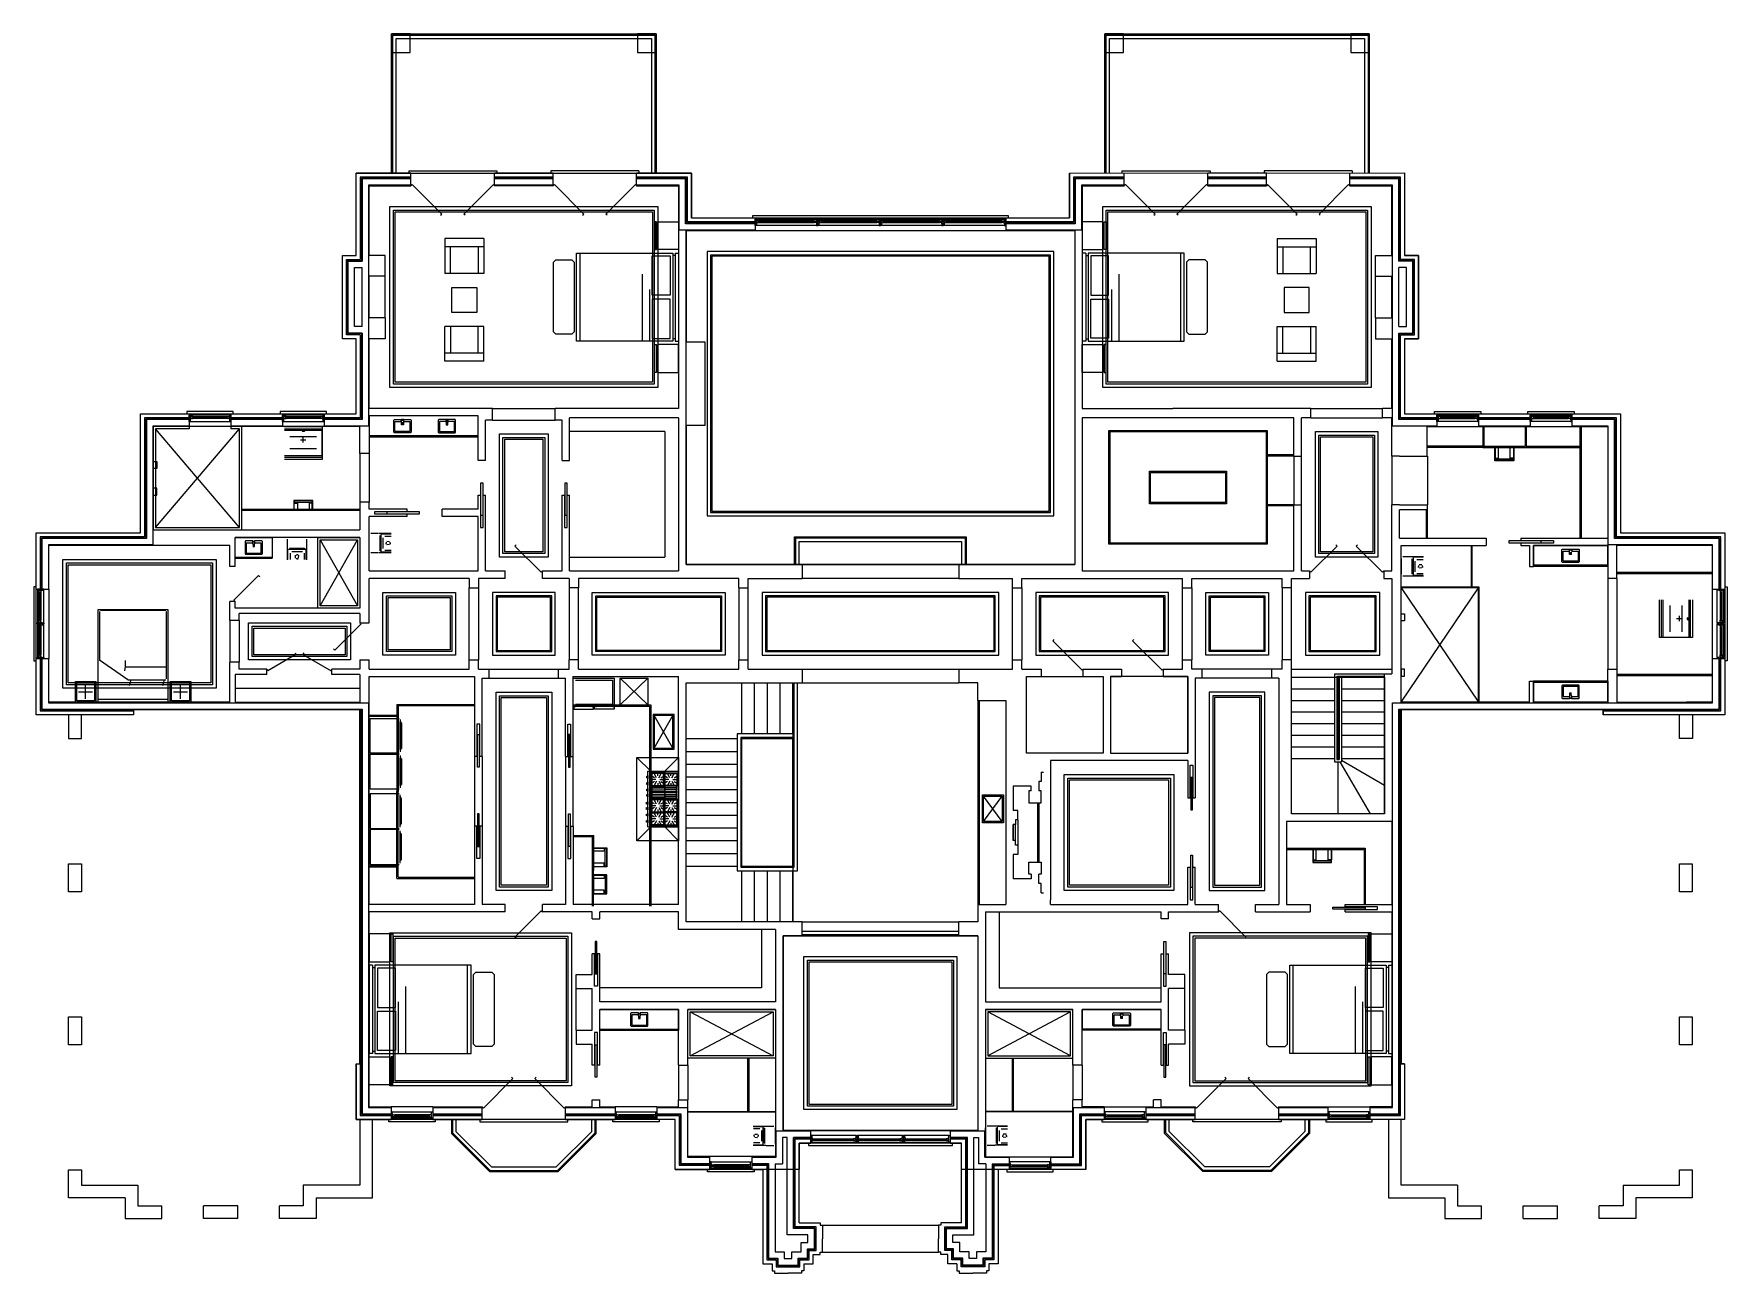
# Model space of a CAD drawing. Header units: metres. Extents: x -730 to 730, y 27 to 1096.
import ezdxf

# ---------------------------------------------------------------- set-up
doc = ezdxf.new("R2010")
doc.units = ezdxf.units.M

msp = doc.modelspace()

# ---------------------------------------------------------------- linework, layer by layer
for p, q in [((-263.5, 516), (-263.5, 515)), ((-248.5, 516), (-248.5, 515)), ((-245.5, 516), (-245.5, 515)), ((-230.5, 516), (-230.5, 515))]:
    msp.add_line(p, q)
for points in [[(-264.5, 540), (-229.5, 540), (-229.5, 516), (-264.5, 516)], [(-263, 538.5), (-231, 538.5), (-231, 517.5), (-263, 517.5)], [(-264.5, 515), (-264.5, 513.5), (-247.5, 513.5), (-247.5, 515)], [(-229.5, 515), (-229.5, 513.5), (-246.5, 513.5), (-246.5, 515)]]:
    msp.add_lwpolyline(points)
at = {"layer": 'Defpoints'}
msp.add_lwpolyline([(449, 513), (449, 207.5), (452, 207.5), (452, 159.5), (177, 159.5), (177, 116.4), (101.4, 116.4), (70, 116.4), (70, 139), (-70, 139), (-70, 116.5), (-177, 116.5), (-177, 159.5), (-452, 159.5), (-452, 207.5), (-449, 207.5), (-449, 513), (-644, 513), (-644, 508.5), (-728, 508.5), (-728, 665.5), (-638, 665.5), (-638, 768.1), (-452, 768.1), (-452, 832.8), (-464, 832.8), (-464, 904.8), (-452, 904.8), (-452, 975.8), (-163, 975.8), (-163, 937.1), (163, 937.1), (163, 975.8), (452, 975.9), (452, 904.8), (464, 904.8), (464, 832.8), (452, 832.8), (452, 768.1), (638.1, 768.1), (638.1, 665.5), (728.1, 665.5), (728.1, 508.5), (623.1, 508.5), (623.1, 513), (449, 513)], dxfattribs=at)
for points, elevation in [([(-167.5, 926.1), (167.5, 926.1), (167.5, 638.1), (-167.5, 638.1)], -0.3), ([(126, 541.5), (192, 541.5), (192, 475.5), (126, 475.5)], -0.3), ([(198.5, 475.5), (265, 475.5), (265, 541.5), (198.5, 541.5)], -0.3), ([(354.5, 541), (434.5, 541), (434.5, 423), (354.5, 423)], -0.1), ([(-167.5, 536), (-75.5, 536), (-75.5, 330), (-167.5, 330)], -0.3)]:
    msp.add_lwpolyline(points, close=True, dxfattribs=dict(at, elevation=elevation))
msp.add_lwpolyline([(-84, 318), (84, 318), (84, 150), (67.5, 150), (67.5, 150), (-67.5, 150), (-67.5, 150), (-84, 150)], close=True, dxfattribs=at)
at = {"layer": 'FP-Above'}
for p, q in [((-334.5, 772.8), (-280.5, 772.8)), ((-334.5, 762.8), (-280.5, 762.8)), ((-441, 749.3), (-347, 749.3)), ((-186, 752.8), (-268, 752.8)), ((-186, 752.8), (-186, 644.6)), ((441.1, 731.7), (441.1, 689.7)), ((471.6, 731.7), (471.6, 689.7)), ((-268, 644.6), (-186, 644.6)), ((-354.5, 556), (-354.5, 618.1)), ((-346.5, 618.1), (-346.5, 556)), ((-268.5, 618.1), (-268.5, 556)), ((-260.5, 556), (-260.5, 618.1)), ((-122, 618.1), (-122, 556)), ((-114, 556), (-114, 618.1)), ((67.5, 626.1), (-67.5, 626.1)), ((114, 556), (114, 618.1)), ((122, 618.1), (122, 556)), ((260.5, 556), (260.5, 618.1)), ((268.5, 618.1), (268.5, 556)), ((346.5, 618.1), (346.5, 556)), ((354.5, 556), (354.5, 618.1)), ((-560.9, 589.9), (-560.9, 553.9)), ((-552.9, 589.9), (-552.9, 553.9)), ((-337.5, 548), (-277.5, 548)), ((-67.5, 548), (67.5, 548)), ((337.5, 548), (277.5, 548)), ((-337.5, 540.1), (-277.5, 540.1)), ((-67.5, 536), (67.5, 536)), ((337.5, 540), (277.5, 540)), ((-417, 517.5), (-350, 517.5)), ((-265, 517.1), (-198, 517.1)), ((-349.9, 412.5), (-349.9, 472.5)), ((-343.3, 472.5), (-343.3, 412.5)), ((-271.7, 472.5), (-271.7, 412.5)), ((-265.1, 412.5), (-265.1, 472.5)), ((-210, 471.8), (-198, 459.8)), ((-174, 471.8), (-186, 459.8)), ((-210, 399.8), (-198, 411.8)), ((-174, 399.8), (-186, 411.8)), ((418, 393.5, 0.3), (418, 345, 0.3)), ((-417, 367.5), (-350, 367.5)), ((102.5, 338.5), (102.5, 273)), ((-102.5, 323.5), (-102.5, 273)), ((-67.5, 330), (67.5, 330)), ((-102.5, 273), (-242, 273)), ((102.5, 273), (242, 273)), ((-113.5, 212.5), (-113.5, 166.5)), ((113.5, 212.5), (113.5, 166.5)), ((-50, 45), (50, 45))]:
    msp.add_line(p, q, dxfattribs=at)
at = {"layer": 'FP-Above', "color": 8}
for p, q in [((146.5, 465), (146.5, 349)), ((135.5, 432.5), (135.5, 381.5)), ((116.5, 400), (116.5, 414)), ((118.5, 418), (118.5, 396))]:
    msp.add_line(p, q, dxfattribs=at)
at = {"layer": 'FP-Above'}
for points, elevation in [([(-423, 946.8), (-192, 946.8), (-192, 790.8), (-423, 790.8)], -0.3), ([(-420, 943.8), (-195, 943.8), (-195, 793.8), (-420, 793.8)], -0.3), ([(-418.5, 942.3), (-196.5, 942.3), (-196.5, 795.3), (-418.5, 795.3)], -0.3), ([(-149.5, 680.1), (149.5, 680.1), (149.5, 908.1), (-149.5, 908.1)], -0.3), ([(-146.5, 683.1), (146.5, 683.1), (146.5, 905.1), (-146.5, 905.1)], -0.3), ([(-145.5, 684.1), (145.5, 684.1), (145.5, 904.1), (-145.5, 904.1)], -0.3), ([(375, 752.8), (429, 752.8), (429, 644.6), (375, 644.6)], -0.3), ([(378, 749.8), (426, 749.8), (426, 647.6), (378, 647.6)], -0.3), ([(379.5, 748.3), (424.5, 748.3), (424.5, 649.1), (379.5, 649.1)], -0.3), ([(-134, 560), (-248.5, 560), (-248.5, 614.1), (-134, 614.1)], -0.3), ([(-102, 560), (102, 560), (102, 614.1), (-102, 614.1)], -0.7), ([(134, 560), (248.5, 560), (248.5, 614.1), (134, 614.1)], -0.3), ([(334.5, 560), (280.5, 560), (280.5, 614.1), (334.5, 614.1)], -0.3), ([(366.5, 560), (430.5, 560), (430.5, 614.1), (366.5, 614.1)], -0.3), ([(-137, 563), (-245.5, 563), (-245.5, 611.1), (-137, 611.1)], -0.3), ([(-138, 564), (-244.5, 564), (-244.5, 610.1), (-138, 610.1)], -0.3), ([(-99, 563), (99, 563), (99, 611.1), (-99, 611.1)], -0.7), ([(-98, 564), (98, 564), (98, 610.1), (-98, 610.1)], -0.7), ([(137, 563), (245.5, 563), (245.5, 611.1), (137, 611.1)], -0.3), ([(138, 564), (244.5, 564), (244.5, 610.1), (138, 610.1)], -0.3), ([(331.5, 563), (283.5, 563), (283.5, 611.1), (331.5, 611.1)], -0.3), ([(330.5, 564), (284.5, 564), (284.5, 610.1), (330.5, 610.1)], -0.3), ([(369.5, 563), (427.5, 563), (427.5, 611.1), (369.5, 611.1)], -0.3), ([(370.5, 564), (426.5, 564), (426.5, 610.1), (370.5, 610.1)], -0.3), ([(-210, 471.8), (-174, 471.8), (-174, 399.8), (-210, 399.8)], -0.3), ([(-198, 459.8), (-186, 459.8), (-186, 411.8), (-198, 411.8)], 0.3), ([(158.5, 457), (253, 457), (253, 357), (158.5, 357)], -0.3), ([(161.5, 454), (250, 454), (250, 360), (161.5, 360)], -0.3), ([(163, 452.5), (248.5, 452.5), (248.5, 361.5), (163, 361.5)], -0.3), ([(-423, 320.5), (-266.5, 320.5), (-266.5, 188.5), (-423, 188.5)], -0.3), ([(-420, 317.5), (-269.5, 317.5), (-269.5, 191.5), (-420, 191.5)], -0.3), ([(-418.5, 316), (-271, 316), (-271, 193), (-418.5, 193)], -0.3), ([(423, 320.5), (266.5, 320.5), (266.5, 188.5), (423, 188.5)], -0.3), ([(420, 317.5), (269.5, 317.5), (269.5, 191.5), (420, 191.5)], -0.3), ([(418.5, 316), (271, 316), (271, 193), (418.5, 193)], -0.3), ([(-66, 300), (66, 300), (66, 168), (-66, 168)], -0.3), ([(-63, 297), (63, 297), (63, 171), (-63, 171)], -0.3), ([(-61.5, 295.5), (61.5, 295.5), (61.5, 172.5), (-61.5, 172.5)], -0.3)]:
    msp.add_lwpolyline(points, close=True, dxfattribs=dict(at, elevation=elevation))
for points in [[(-328.5, 750.8), (-286.5, 750.8), (-286.5, 644.6), (-328.5, 644.6)], [(-325.5, 747.8), (-289.5, 747.8), (-289.5, 647.6), (-325.5, 647.6)], [(-324, 746.3), (-291, 746.3), (-291, 649.1), (-324, 649.1)], [(-705, 642.5), (-572.9, 642.5), (-572.9, 531.5), (-705, 531.5)], [(-702, 639.5), (-575.9, 639.5), (-575.9, 534.5), (-702, 534.5)], [(-700.5, 638), (-577.4, 638), (-577.4, 536), (-700.5, 536)], [(-429, 614.1), (-366.5, 614.1), (-366.5, 560), (-429, 560)], [(-334.5, 560), (-280.5, 560), (-280.5, 614.1), (-334.5, 614.1)], [(-426, 611.1), (-369.5, 611.1), (-369.5, 563), (-426, 563)], [(-424.5, 609.6), (-371, 609.6), (-371, 564.5), (-424.5, 564.5)], [(-331.5, 563), (-283.5, 563), (-283.5, 611.1), (-331.5, 611.1)], [(-330.5, 564), (-284.5, 564), (-284.5, 610.1), (-330.5, 610.1)], [(-544.9, 587.9), (-457, 587.9), (-457, 555.9), (-544.9, 555.9)], [(-541.9, 584.9), (-460, 584.9), (-460, 558.9), (-541.9, 558.9)], [(-540.4, 583.4), (-461.5, 583.4), (-461.5, 560.4), (-540.4, 560.4)], [(-331.5, 528), (-283.5, 528), (-283.5, 357), (-331.5, 357)], [(331.5, 528), (283.5, 528), (283.5, 357), (331.5, 357)], [(-328.5, 525), (-286.5, 525), (-286.5, 360), (-328.5, 360)], [(-327, 523.5), (-288, 523.5), (-288, 361.5), (-327, 361.5)], [(328.5, 525), (286.5, 525), (286.5, 360), (328.5, 360)], [(327, 523.5), (288, 523.5), (288, 361.5), (327, 361.5)]]:
    msp.add_lwpolyline(points, close=True, dxfattribs=at)
for points in [[(-449, 734), (-449, 692)], [(-441, 734), (-441, 692)], [(350, 393.5), (418, 393.5)], [(-174, 206.5), (-174, 176.5)], [(-166, 206.5), (-166, 176.5)], [(166, 206.5), (166, 176.5)], [(174, 206.5), (174, 176.5)]]:
    msp.add_lwpolyline(points, dxfattribs=at)
at = {"layer": 'FP-Above', "elevation": -0.3}
for points in [[(-67.5, 638.1), (67.5, 638.1)], [(354.5, 548), (441, 548)], [(-556.4, 531.5), (-449, 531.5)], [(-417, 517.5), (-417, 442.5)], [(-198, 517.1), (-198, 343.5)], [(85, 521), (85, 345)], [(-417, 367.5), (-417, 442.5)], [(-265.2, 403.5), (-248.2, 403.5)], [(-248.3, 343.5), (-248.2, 403.5)]]:
    msp.add_lwpolyline(points, dxfattribs=at)
at = {"layer": 'FP-Balcony', "elevation": -0.3}
for points in [[(-421.5, 975.8), (-421.5, 1095.8), (-193.5, 1095.8), (-193.5, 975.8)], [(193.5, 975.8), (193.5, 1095.8), (421.5, 1095.8), (421.5, 975.8)], [(-420.5, 975.8), (-420.5, 1094.8), (-194.5, 1094.8), (-194.5, 975.8)], [(-417.5, 975.8), (-417.5, 1091.8), (-197.5, 1091.8), (-197.5, 975.8)], [(194.5, 975.8), (194.5, 1094.8), (420.5, 1094.8), (420.5, 975.8)], [(197.5, 975.8), (197.5, 1091.8), (417.5, 1091.8), (417.5, 975.8)]]:
    msp.add_lwpolyline(points, dxfattribs=at)
at = {"layer": 'FP-Balcony'}
for points in [[(-370, 159.5), (-370, 147.5), (-337.1, 114.6), (-277.9, 114.6), (-245, 147.5), (-245, 159.5)], [(-369, 159.5), (-369, 147.9), (-336.6, 115.6), (-278.4, 115.6), (-246, 147.9), (-246, 159.5)], [(-366, 159.5), (-366, 149.2), (-335.4, 118.6), (-279.6, 118.6), (-249, 149.2), (-249, 159.5)], [(370, 159.5), (370, 147.5), (337.1, 114.6), (277.9, 114.6), (245, 147.5), (245, 159.5)], [(369, 159.5), (369, 147.9), (336.6, 115.6), (278.4, 115.6), (246, 147.9), (246, 159.5)], [(366, 159.5), (366, 149.2), (335.4, 118.6), (279.6, 118.6), (249, 149.2), (249, 159.5)]]:
    msp.add_lwpolyline(points, dxfattribs=at)
at = {"layer": 'FP-Below'}
for p, q in [((-449, 159.5), (-449, 103)), ((-438, 92), (-438, 159.5)), ((438, 159.5), (438, 92)), ((449, 103), (449, 159.5)), ((-700, 92), (-700, 116)), ((-700, 116), (-689, 116)), ((-689, 116), (-689, 103)), ((-689, 103), (-640.3, 103)), ((-449, 103), (-497.7, 103)), ((497.7, 103), (449, 103)), ((640.3, 103), (689, 103)), ((689, 103), (689, 116)), ((689, 116), (700, 116)), ((700, 116), (700, 92)), ((-651.3, 92), (-700, 92)), ((-486.7, 92), (-438, 92)), ((438, 92), (486.7, 92)), ((700, 92), (651.3, 92)), ((-619.7, 74), (-619.7, 85)), ((-583.7, 74), (-583.7, 85)), ((-554.2, 74), (-554.2, 85)), ((-518.2, 74), (-518.2, 85)), ((518.3, 74), (518.3, 85)), ((554.3, 74), (554.3, 85)), ((583.7, 74), (583.7, 85)), ((619.7, 74), (619.7, 85)), ((619.7, 74), (619.7, 85))]:
    msp.add_line(p, q, dxfattribs=at)
at = {"layer": 'FP-Below', "elevation": -0.3}
for points in [[(-421.5, 1079.8), (-405.5, 1079.8), (-405.5, 1095.8), (-421.5, 1095.8)], [(-209.5, 1079.8), (-193.5, 1079.8), (-193.5, 1095.8), (-209.5, 1095.8)], [(193.5, 1079.8), (209.5, 1079.8), (209.5, 1095.8), (193.5, 1095.8)], [(405.5, 1079.8), (421.5, 1079.8), (421.5, 1095.8), (405.5, 1095.8)], [(-700, 380), (-689, 380), (-689, 356), (-700, 356)], [(689, 380), (700, 380), (700, 356), (689, 356)], [(-700, 248), (-689, 248), (-689, 224), (-700, 224)], [(689, 248), (700, 248), (700, 224), (689, 224)]]:
    msp.add_lwpolyline(points, close=True, dxfattribs=at)
for points in [[(-700, 508.5), (-700, 488), (-689, 488), (-689, 508.5)], [(700.1, 508.5), (700.1, 488), (689.1, 488), (689.1, 508.5)], [(-640.3, 103), (-640.3, 85), (-619.7, 85)], [(-497.7, 103), (-497.7, 85), (-518.2, 85)], [(497.7, 103), (497.7, 85), (518.3, 85)], [(640.3, 103), (640.3, 85), (619.7, 85)], [(-651.3, 92), (-651.3, 74), (-619.7, 74)], [(-486.7, 92), (-486.7, 74), (-518.2, 74)], [(486.7, 92), (486.7, 74), (518.3, 74)], [(651.3, 92), (651.3, 74), (619.7, 74)], [(-554.2, 85), (-583.7, 85)], [(-554.2, 74), (-583.7, 74)], [(554.3, 85), (583.7, 85)], [(554.3, 74), (583.7, 74)]]:
    msp.add_lwpolyline(points, dxfattribs=at)
at = {"layer": 'FP-Door'}
msp.add_line((-50, 68.4), (50, 68.4), dxfattribs=at)
for points in [[(-379.3, 939.4), (-378.2, 940.4), (-403.7, 965.9), (-404.8, 964.8)], [(-358.2, 939.4), (-359.3, 940.4), (-333.8, 965.9), (-332.8, 964.8)], [(-256.8, 939.4), (-255.7, 940.4), (-281.2, 965.9), (-282.2, 964.8)], [(-235.7, 939.4), (-236.8, 940.4), (-211.3, 965.9), (-210.3, 964.8)], [(235.7, 939.4), (236.8, 940.4), (211.3, 965.9), (210.3, 964.8)], [(256.8, 939.4), (255.7, 940.4), (281.2, 965.9), (282.2, 964.8)], [(358.2, 939.4), (359.3, 940.4), (333.8, 965.9), (332.8, 964.8)], [(379.3, 939.4), (378.2, 940.4), (403.7, 965.9), (404.8, 964.8)], [(-314.1, 655.2), (-315.2, 654.1), (-292.6, 631.5), (-291.5, 632.6)], [(392.6, 655.2), (393.7, 654.1), (371.1, 631.5), (370, 632.6)], [(411.4, 655.2), (410.3, 654.1), (432.9, 631.5), (434, 632.6)], [(-535.2, 627.6), (-536.3, 628.7), (-557.5, 607.5), (-556.4, 606.4)], [(-471.6, 565.3), (-470.6, 564.2), (-447.9, 586.9), (-449, 587.9)], [(149.6, 573.5), (148.6, 572.4), (174, 546.9), (175.1, 548)], [(218.4, 573.5), (217.4, 572.4), (242.8, 546.9), (243.9, 548)], [(-504.7, 561.9), (-504, 560.6), (-528.2, 546.6), (-529, 547.9)], [(-497.2, 561.9), (-498, 560.6), (-473.7, 546.6), (-473, 547.9)], [(-314.1, 315.9), (-315.2, 316.9), (-292.6, 339.6), (-291.5, 338.5)], [(314.1, 315.9), (315.2, 316.9), (292.6, 339.6), (291.5, 338.5)], [(-318, 196), (-317, 194.9), (-342.4, 169.4), (-343.5, 170.5)], [(-297, 196), (-298, 194.9), (-272.6, 169.4), (-271.5, 170.5)], [(297, 196), (298, 194.9), (272.6, 169.4), (271.5, 170.5)], [(318, 196), (317, 194.9), (342.4, 169.4), (343.5, 170.5)]]:
    msp.add_lwpolyline(points, dxfattribs=at)
for points in [[(-344.5, 708.5), (-343, 708.5), (-343, 680.5), (-344.5, 680.5)], [(-272, 708.5), (-270.5, 708.5), (-270.5, 680.5), (-272, 680.5)], [(-397.5, 682), (-397.5, 683.5), (-425.5, 683.5), (-425.5, 682)], [(541.8, 658.5), (541.8, 657), (569.8, 657), (569.8, 658.5)]]:
    msp.add_lwpolyline(points, close=True, dxfattribs=at)
at = {"layer": 'FP-Door', "elevation": -0.3}
for points in [[(-346.1, 463.5), (-347.6, 463.5), (-347.6, 491.5), (-346.1, 491.5)], [(-269.1, 463.5), (-267.6, 463.5), (-267.6, 491.5), (-269.1, 491.5)], [(267.5, 426.5), (269, 426.5), (269, 454.5), (267.5, 454.5)], [(-346, 423), (-347.5, 423), (-347.5, 395), (-346, 395)], [(-269.1, 423), (-267.6, 423), (-267.6, 395), (-269.1, 395)], [(267.5, 387.5), (269, 387.5), (269, 359.5), (267.5, 359.5)], [(390.1, 341), (390.1, 342.5), (418.1, 342.5), (418.1, 341)], [(-244.5, 313), (-246, 313), (-246, 285), (-244.5, 285)], [(244.5, 313), (246, 313), (246, 285), (244.5, 285)], [(-244.5, 196), (-246, 196), (-246, 224), (-244.5, 224)], [(244.5, 196), (246, 196), (246, 224), (244.5, 224)]]:
    msp.add_lwpolyline(points, close=True, dxfattribs=at)
at = {"layer": 'FP-Fixture'}
for p, q in [((-192, 932.8), (-193, 932.8)), ((192, 932.8), (193, 932.8)), ((-262, 830.8), (-262, 906.8)), ((-262, 906.8), (-179, 906.8)), ((-259, 830.8), (-259, 906.8)), ((-179, 906.8), (-179, 830.8)), ((-177, 906.8), (-177, 830.8)), ((-177, 906.8), (-174, 906.8)), ((-174, 906.8), (-174, 830.8)), ((174, 906.8), (174, 830.8)), ((177, 906.8), (174, 906.8)), ((177, 906.8), (177, 830.8)), ((179, 906.8), (179, 830.8)), ((262, 906.8), (179, 906.8)), ((259, 830.8), (259, 906.8)), ((262, 830.8), (262, 906.8)), ((-196.7, 870.5), (-196.7, 904.4)), ((-196.7, 904.4), (-181.4, 904.4)), ((-181.4, 904.4), (-181.4, 870.5)), ((-177, 904.8), (-179, 904.8)), ((177, 904.8), (179, 904.8)), ((181.4, 904.4), (181.4, 870.6)), ((196.7, 904.4), (181.4, 904.4)), ((196.7, 870.6), (196.7, 904.4)), ((-205.6, 888.5), (-205.6, 830.8)), ((205.6, 888.5), (205.6, 830.8)), ((-199.2, 875.3), (-199.1, 830.8)), ((-181.4, 870.5), (-196.7, 870.5)), ((-196.7, 867.1), (-196.7, 833.2)), ((-181.4, 867.1), (-196.7, 867.1)), ((-181.4, 833.2), (-181.4, 867.1)), ((181.4, 870.6), (196.7, 870.6)), ((181.4, 833.3), (181.4, 867.1)), ((181.4, 867.1), (196.7, 867.1)), ((196.7, 867.1), (196.7, 833.3)), ((199.2, 875.3), (199.2, 830.8)), ((-196.7, 833.2), (-181.4, 833.2)), ((-177, 832.8), (-179, 832.8)), ((177, 832.8), (179, 832.8)), ((196.7, 833.3), (181.4, 833.3)), ((-179, 830.8), (-262, 830.8)), ((-177, 830.8), (-174, 830.8)), ((177, 830.8), (174, 830.8)), ((179, 830.8), (262, 830.8)), ((192, 826.8), (193, 826.8)), ((-192, 804.8), (-193, 804.8)), ((192, 804.8), (193, 804.8)), ((-412.4, 763.1), (-412.4, 762.8)), ((-411.9, 763.1), (-411.9, 762.8)), ((-374.1, 763.1), (-374.1, 762.8)), ((-373.6, 763.1), (-373.6, 762.8)), ((-625, 670), (-552.6, 755.1)), ((-552.6, 670), (-625, 755.1)), ((-500, 745.8), (-495.5, 745.8)), ((-497.7, 743.5), (-497.7, 748.1)), ((-441, 748.3), (-347, 748.3)), ((519.3, 757.1), (519.3, 739.1)), ((556.8, 757.1), (556.8, 739.1)), ((603.1, 757.1), (603.1, 661)), ((356.5, 732.7, -0.3), (332.5, 732.7, -0.3)), ((356.5, 731.7, -0.3), (332.5, 731.7, -0.3)), ((519.3, 739.1), (556.8, 739.1)), ((356.5, 689.7, -0.3), (332.5, 689.7, -0.3)), ((356.5, 688.7, -0.3), (332.5, 688.7, -0.3)), ((-550.6, 686), (-449, 686)), ((-556.4, 643.5), (-556.4, 661.5)), ((-556.4, 661.5), (-524.4, 661.5)), ((-540.7, 658.2), (-540.7, 658)), ((-540.2, 658.2), (-540.2, 658)), ((-524.4, 661.5), (-524.4, 643.5)), ((-511.3, 653.5), (-511.3, 660)), ((-496.3, 661.5), (-509.7, 661.5)), ((-494.7, 653.5), (-494.7, 660)), ((-483, 659.5, 0.3), (-451, 602.5, 0.3)), ((-483, 602.5, 0.3), (-451, 659.5, 0.3)), ((-441, 649.8), (-441, 663.3)), ((-433, 664.8), (-439.5, 664.8)), ((-421.8, 664.8), (-432.6, 664.8)), ((-431.5, 656.6), (-431.5, 663.3)), ((-431.4, 663.1), (-431.4, 656.6)), ((-430.5, 664.1), (-430.8, 664.1)), ((-430.8, 663.6), (-430.5, 663.6)), ((-430.5, 649.1), (-430.5, 664)), ((-421.9, 664.4), (-430.1, 664.4)), ((-429, 661.1), (-429, 652)), ((-427.5, 662.7), (-422, 662.7)), ((-426.1, 657.4), (-426.1, 656.6)), ((-423.2, 657.8), (-425.6, 657.9)), ((-422.7, 656.6), (-422.7, 657.3)), ((-556.4, 644.5), (-524.4, 644.5)), ((-556.4, 643.5), (-524.4, 643.5)), ((-511.2, 642.3), (-511.2, 653.1)), ((-510.9, 642.4), (-510.9, 650.6)), ((-510.5, 651), (-510.5, 651.3)), ((-495.5, 651), (-510.5, 651)), ((-510.1, 651.3), (-510.1, 651)), ((-503, 652), (-509.7, 652)), ((-509.5, 651.9), (-503, 651.9)), ((-509.1, 648), (-509.1, 642.5)), ((-507.6, 649.5), (-498.4, 649.5)), ((-504.3, 643.7), (-504.4, 646.1)), ((-503.9, 646.6), (-503, 646.6)), ((-503, 643.2), (-503.8, 643.2)), ((-503, 652), (-496.2, 652)), ((-496.5, 651.9), (-503, 651.9)), ((-502.1, 646.6), (-503, 646.6)), ((-503, 643.2), (-502.2, 643.2)), ((-501.7, 643.7), (-501.6, 646.1)), ((-496.9, 648), (-496.9, 642.5)), ((-495.9, 651.3), (-495.9, 651)), ((-495.5, 651), (-495.5, 651.3)), ((-495.1, 642.4), (-495.1, 650.6)), ((-494.7, 642.3), (-494.7, 653.1)), ((-433, 648.3), (-439.5, 648.3)), ((-421.8, 648.3), (-432.6, 648.3)), ((-431.5, 656.6), (-431.5, 649.8)), ((-431.4, 650), (-431.4, 656.6)), ((-430.8, 649.5), (-430.5, 649.5)), ((-430.5, 649), (-430.8, 649)), ((-421.9, 648.7), (-430.1, 648.7)), ((-427.5, 650.4), (-422, 650.4)), ((-426.1, 655.7), (-426.1, 656.6)), ((-423.2, 655.3), (-425.6, 655.2)), ((-422.7, 656.5), (-422.7, 655.8)), ((449, 643.2), (449, 629.7)), ((457, 644.8), (450.5, 644.8)), ((468.2, 644.7), (457.4, 644.7)), ((458.5, 636.5), (458.5, 643.2)), ((458.6, 643), (458.6, 636.5)), ((459.5, 644), (459.2, 644)), ((459.2, 643.6), (459.5, 643.6)), ((459.5, 644), (459.5, 629)), ((468.1, 644.4), (459.9, 644.4)), ((462.5, 642.6), (468, 642.6)), ((563.1, 654.5), (563.1, 636.5)), ((627.1, 654.5), (563.1, 654.5)), ((594.8, 651.2), (594.8, 651)), ((595.3, 651.2), (595.3, 651)), ((627.1, 636.5), (627.1, 654.5)), ((457, 628.2), (450.5, 628.2)), ((468.2, 628.2), (457.4, 628.2)), ((458.5, 636.5), (458.5, 629.7)), ((458.6, 630), (458.6, 636.5)), ((459.2, 629.4), (459.5, 629.4)), ((459.5, 629), (459.2, 629)), ((468.1, 628.6), (459.9, 628.6)), ((461, 631.9), (461, 641.1)), ((462.5, 630.4), (468, 630.4)), ((463.9, 637.4), (463.9, 636.5)), ((463.9, 635.6), (463.9, 636.5)), ((466.8, 637.8), (464.4, 637.9)), ((466.8, 635.2), (464.4, 635.1)), ((467.3, 636.5), (467.3, 637.3)), ((467.3, 636.5), (467.3, 635.7)), ((627.1, 637.5), (563.1, 637.5)), ((627.1, 636.5), (563.1, 636.5)), ((449, 519.5), (515.8, 618, 0.3)), ((449, 618, 0.3), (515.8, 519.5)), ((686.5, 591.5), (691.1, 591.5)), ((688.8, 593.8), (688.8, 589.2)), ((-200.5, 540.1), (-224.5, 517.1)), ((-224.5, 540.1), (-200.5, 517.1)), ((563.1, 519.5), (563.1, 537.5)), ((627.1, 537.5), (563.1, 537.5)), ((627.1, 536.5), (563.1, 536.5)), ((627.1, 537.5), (627.1, 519.5)), ((-416, 516.5), (-413, 516.5)), ((-413, 516.5), (-350, 516.5)), ((-265, 516.1), (-199, 516.1)), ((627.1, 519.5), (563.1, 519.5)), ((594.8, 522.7), (594.8, 523)), ((595.3, 522.7), (595.3, 523)), ((-416, 508, -0.3), (-441, 508, -0.3)), ((-416, 507, -0.3), (-441, 507, -0.3)), ((-440, 475.5), (-440, 505.5)), ((-440, 505.5), (-418, 505.5)), ((-418, 505.5), (-415, 505.5)), ((-414, 504.5), (-414, 476.5)), ((-418, 475.5), (-440, 475.5)), ((-440, 444.5), (-440, 474.5)), ((-440, 474.5), (-418, 474.5)), ((-415, 475.5), (-418, 475.5)), ((-418, 474.5), (-415, 474.5)), ((-414, 473.5), (-414, 445.5)), ((-418, 444.5), (-440, 444.5)), ((-440, 440.5), (-440, 410.5)), ((-418, 440.5), (-440, 440.5)), ((-415, 444.5), (-418, 444.5)), ((-415, 440.5), (-418, 440.5)), ((-414, 411.5), (-414, 439.5)), ((136.5, 432.5), (136.5, 381.5)), ((-440, 410.5), (-418, 410.5)), ((-440, 409.5), (-440, 379.5)), ((-418, 409.5), (-440, 409.5)), ((-418, 410.5), (-415, 410.5)), ((-415, 409.5), (-418, 409.5)), ((-414, 380.5), (-414, 408.5)), ((-416, 378, -0.3), (-441, 378, -0.3)), ((-416, 377, -0.3), (-441, 377, -0.3)), ((-440, 379.5), (-418, 379.5)), ((-418, 379.5), (-415, 379.5)), ((-416, 368.5), (-413, 368.5)), ((-413, 368.5), (-350, 368.5)), ((-423, 318.5, 0.3), (-422, 318.5, 0.3)), ((423, 318.5, 0.3), (422, 318.5, 0.3)), ((-441, 292.5), (-441, 216.5)), ((-438, 292.5), (-441, 292.5)), ((-438, 292.5), (-438, 216.5)), ((-436, 292.5), (-436, 216.5)), ((-353, 292.5), (-436, 292.5)), ((-423, 296.5, 0.3), (-422, 296.5, 0.3)), ((-356, 216.5), (-356, 292.5)), ((-353, 216.5), (-353, 292.5)), ((353, 216.5), (353, 292.5)), ((353, 292.5), (436, 292.5)), ((356, 216.5), (356, 292.5)), ((423, 300.5), (422, 300.5)), ((423, 296.5, 0.3), (422, 296.5, 0.3)), ((436, 292.5), (436, 216.5)), ((438, 292.5), (438, 216.5)), ((438, 292.5), (441, 292.5)), ((441, 292.5), (441, 216.5)), ((-438, 290.5), (-436, 290.5)), ((-433.6, 290.1), (-433.6, 256.2)), ((-418.3, 290.1), (-433.6, 290.1)), ((-418.3, 256.2), (-418.3, 290.1)), ((418.3, 256.2), (418.3, 290.1)), ((418.3, 290.1), (433.6, 290.1)), ((433.6, 290.1), (433.6, 256.2)), ((438, 290.5), (436, 290.5)), ((-409.4, 274.1), (-409.4, 216.5)), ((409.4, 274.1), (409.4, 216.5)), ((-433.6, 256.2), (-418.3, 256.2)), ((-433.6, 218.9), (-433.6, 252.8)), ((-433.6, 252.8), (-418.3, 252.8)), ((-418.3, 252.8), (-418.3, 218.9)), ((-415.8, 261), (-415.8, 216.5)), ((-242, 236.5), (-242, 254.5)), ((-242, 254.5), (-174, 254.5)), ((-208.2, 251.2), (-208.2, 251)), ((-207.7, 251.2), (-207.7, 251)), ((-174, 254.5), (-174, 236.5)), ((-164, 252.5, 0.3), (-92.5, 214.5, 0.3)), ((-164, 214.5, 0.3), (-92.5, 252.5, 0.3)), ((164, 214.5, 0.3), (92.5, 252.5, 0.3)), ((164, 252.5, 0.3), (92.5, 214.5, 0.3)), ((174, 254.5), (174, 236.5)), ((242, 254.5), (174, 254.5)), ((207.7, 251.2), (207.7, 251)), ((208.2, 251.2), (208.2, 251)), ((242, 236.5), (242, 254.5)), ((415.8, 261), (415.8, 216.5)), ((433.6, 256.2), (418.3, 256.2)), ((418.3, 252.8), (418.3, 218.9)), ((433.6, 252.8), (418.3, 252.8)), ((433.6, 218.9), (433.6, 252.8)), ((-242, 237.5), (-174, 237.5)), ((-242, 236.5), (-174, 236.5)), ((242, 237.5), (174, 237.5)), ((242, 236.5), (174, 236.5)), ((-438, 216.5), (-441, 216.5)), ((-438, 218.5), (-436, 218.5)), ((-436, 216.5), (-353, 216.5)), ((-418.3, 218.9), (-433.6, 218.9)), ((-423, 212.5, 0.3), (-422, 212.5, 0.3)), ((-114.5, 212.5), (-114.5, 166.5)), ((114.5, 212.5), (114.5, 166.5)), ((436, 216.5), (353, 216.5)), ((418.3, 218.9), (433.6, 218.9)), ((423, 212.5, 0.3), (422, 212.5, 0.3)), ((438, 218.5), (436, 218.5)), ((438, 216.5), (441, 216.5)), ((-423, 190.5, 0.3), (-422, 190.5, 0.3)), ((423, 190.5, 0.3), (422, 190.5, 0.3)), ((-109.7, 153.7), (-98.9, 153.7)), ((-109.6, 153.4), (-101.4, 153.4)), ((-104, 151.6), (-109.5, 151.6)), ((-108.8, 145.5), (-108.8, 146.3)), ((-108.3, 146.8), (-105.9, 146.9)), ((-105.4, 146.4), (-105.4, 145.5)), ((-102.5, 150.1), (-102.5, 140.9)), ((-101, 153), (-100.7, 153)), ((-101, 138), (-101, 153)), ((-100.7, 152.6), (-101, 152.6)), ((-100.1, 152), (-100.1, 145.5)), ((-100, 145.5), (-100, 152.2)), ((-98.5, 153.8), (-92, 153.8)), ((-90.5, 138.8), (-90.5, 152.2)), ((90.5, 138.8), (90.5, 152.2)), ((98.5, 153.8), (92, 153.8)), ((109.7, 153.7), (98.9, 153.7)), ((100, 145.5), (100, 152.2)), ((100.1, 152), (100.1, 145.5)), ((101, 153), (100.7, 153)), ((100.7, 152.6), (101, 152.6)), ((101, 138), (101, 153)), ((109.6, 153.4), (101.4, 153.4)), ((102.5, 150.1), (102.5, 140.9)), ((104, 151.6), (109.5, 151.6)), ((105.4, 146.4), (105.4, 145.5)), ((108.3, 146.8), (105.9, 146.9)), ((108.8, 145.5), (108.8, 146.3)), ((-109.7, 137.3), (-98.9, 137.3)), ((-109.6, 137.6), (-101.4, 137.6)), ((-104, 139.4), (-109.5, 139.4)), ((-108.8, 145.5), (-108.8, 144.7)), ((-108.3, 144.2), (-105.9, 144.1)), ((-105.4, 144.6), (-105.4, 145.5)), ((-100.7, 138.4), (-101, 138.4)), ((-101, 138), (-100.7, 138)), ((-100.1, 139), (-100.1, 145.5)), ((-100, 145.5), (-100, 138.8)), ((-98.5, 137.2), (-92, 137.2)), ((98.5, 137.2), (92, 137.2)), ((109.7, 137.3), (98.9, 137.3)), ((100, 145.5), (100, 138.8)), ((100.1, 139), (100.1, 145.5)), ((100.7, 138.4), (101, 138.4)), ((101, 138), (100.7, 138)), ((109.6, 137.6), (101.4, 137.6)), ((104, 139.4), (109.5, 139.4)), ((105.4, 144.6), (105.4, 145.5)), ((108.3, 144.2), (105.9, 144.1)), ((108.8, 145.5), (108.8, 144.7))]:
    msp.add_line(p, q, dxfattribs=at)
for points, elevation in [([(-193, 909.8), (-193, 933.8), (-194.5, 933.8), (-194.5, 909.8)], -0.3), ([(-174, 933.8), (-174, 909.8), (-192, 909.8), (-192, 933.8)], -0.3), ([(174, 933.8), (174, 909.8), (192, 909.8), (192, 933.8)], -0.3), ([(193, 909.8), (193, 933.8), (194.5, 933.8), (194.5, 909.8)], -0.3), ([(-264, 898.8), (-264, 838.8), (-266, 836.8), (-280, 836.8), (-282, 838.8), (-282, 898.8), (-280, 900.8), (-266, 900.8)], -0.3), ([(264, 898.8), (264, 838.8), (266, 836.8), (280, 836.8), (282, 838.8), (282, 898.8), (280, 900.8), (266, 900.8)], -0.3), ([(-193, 827.8), (-193, 803.8), (-194.5, 803.8), (-194.5, 827.8)], -0.3), ([(-174, 803.8), (-174, 827.8), (-192, 827.8), (-192, 803.8)], -0.3), ([(174, 803.8), (174, 827.8), (192, 827.8), (192, 803.8)], -0.3), ([(193, 827.8), (193, 803.8), (194.5, 803.8), (194.5, 827.8)], -0.3), ([(-411.4, 763.3), (-411.4, 763.1), (-412.9, 763.1), (-412.9, 763.3)], -0.7), ([(-411.4, 758.6), (-412.9, 758.6), (-412.9, 762.6), (-411.4, 762.6)], -0.7), ([(-411.7, 760.6), (-411.7, 758.6), (-412.7, 758.6), (-412.7, 760.6)], -0.7), ([(-374.6, 763.3), (-374.6, 763.1), (-373.1, 763.1), (-373.1, 763.3)], -0.7), ([(-374.6, 758.6), (-373.1, 758.6), (-373.1, 762.6), (-374.6, 762.6)], -0.7), ([(-374.3, 760.6), (-374.3, 758.6), (-373.3, 758.6), (-373.3, 760.6)], -0.7), ([(198, 752.8), (332.5, 752.8), (332.5, 656.6), (198, 656.6)], -0.3), ([(232, 718.6), (298.5, 718.6), (298.5, 690.6), (232, 690.6)], -0.3)]:
    msp.add_lwpolyline(points, close=True, dxfattribs=dict(at, elevation=elevation))
for points, elevation in [([(-411.4, 763.3), (-405.2, 763.3), (-404.7, 762.8), (-404.7, 752.3), (-405.2, 751.8), (-419.2, 751.8), (-419.7, 752.3), (-419.7, 762.8), (-419.2, 763.3), (-412.9, 763.3)], -0.7), ([(-411.2, 761.6), (-405.7, 761.6), (-405.7, 752.8), (-418.7, 752.8), (-418.7, 761.6), (-413.2, 761.6)], -0.7), ([(-412.9, 760.8), (-413.2, 760.8), (-413.2, 762.8), (-411.2, 762.8), (-411.2, 760.8), (-411.4, 760.8)], -0.7), ([(-374.6, 763.3), (-380.8, 763.3), (-381.3, 762.8), (-381.3, 752.3), (-380.8, 751.8), (-366.8, 751.8), (-366.3, 752.3), (-366.3, 762.8), (-366.8, 763.3), (-373.1, 763.3)], -0.7), ([(-374.8, 761.6), (-380.3, 761.6), (-380.3, 752.8), (-367.3, 752.8), (-367.3, 761.6), (-372.8, 761.6)], -0.7), ([(-373.1, 760.8), (-372.8, 760.8), (-372.8, 762.8), (-374.8, 762.8), (-374.8, 760.8), (-374.6, 760.8)], -0.7), ([(258, 764.8), (258, 764.8)], -0.3), ([(-596.2, 757.1), (-596.2, 755.1)], -0.7), ([(-560.2, 757.1), (-560.2, 755.1)], -0.7), ([(519.3, 739.1), (471.5, 739.1)], -0.3), ([(556.8, 739.1), (603.1, 739.1)], -0.3), ([(471.5, 685.2), (471.5, 661)], 0.2), ([(449, 542), (452, 542), (452, 548), (449, 548), (449, 542)], -0.3), ([(-223.5, 517.1), (-224.5, 517.1), (-224.5, 540.1), (-200.5, 540.1), (-200.5, 517.1), (-201.5, 517.1)], -0.3), ([(-416, 516.5), (-416, 442.5)], -0.3), ([(-199, 516.1), (-199, 343.5)], -0.3), ([(84, 521), (84, 345)], -0.3), ([(-416, 368.5), (-416, 442.5)], -0.3), ([(-166, 166.5), (-90.5, 166.5)], -0.3), ([(-166, 166), (-90.5, 166)], -0.3), ([(166, 166.5), (90.5, 166.5)], -0.3), ([(166, 166), (90.5, 166)], -0.3)]:
    msp.add_lwpolyline(points, dxfattribs=dict(at, elevation=elevation))
for points in [[(-596.2, 757.1), (-627, 757.1), (-627, 668)], [(-627, 668), (-550.6, 668), (-550.6, 757.1), (-560.2, 757.1)], [(-596.2, 755.1), (-625, 755.1), (-625, 670), (-552.6, 670), (-552.6, 755.1), (-560.2, 755.1)], [(-514, 757.1), (-481.5, 757.1), (-481.5, 728.8), (-514, 728.8)], [(-514, 755.3), (-481.5, 755.3), (-481.5, 730.6), (-514, 730.6)], [(-513.9, 754.1), (-481.6, 754.1), (-481.6, 731.8), (-513.9, 731.8)], [(-486.3, 748.2), (-509.2, 748.2)], [(-498.7, 753.4), (-498.7, 753.6), (-498.4, 753.8), (-498.1, 753.9), (-497.6, 753.9), (-497.2, 753.9), (-496.9, 753.8), (-496.6, 753.6), (-496.5, 753.4), (-496.6, 753.2), (-496.9, 753), (-497.2, 752.9), (-497.6, 752.8), (-498.1, 752.9), (-498.4, 753), (-498.7, 753.2)], [(-486.3, 738), (-509.2, 738)], [(-627, 727), (-624, 727), (-624, 721), (-627, 721), (-627, 727)], [(-627, 698.1), (-624, 698.1), (-624, 704.1), (-627, 704.1), (-627, 698.1)], [(-541.2, 658.5), (-547.4, 658.5), (-547.9, 658), (-547.9, 647.5), (-547.4, 647), (-533.4, 647), (-532.9, 647.5), (-532.9, 658), (-533.4, 658.5), (-539.7, 658.5)], [(-539.7, 656), (-539.4, 656), (-539.4, 658), (-541.4, 658), (-541.4, 656), (-541.2, 656)], [(-541.2, 658.5), (-541.2, 658.2), (-539.7, 658.2), (-539.7, 658.5)], [(-541.2, 653.7), (-539.7, 653.7), (-539.7, 657.7), (-541.2, 657.7)], [(-541.4, 656.7), (-546.9, 656.7), (-546.9, 648), (-533.9, 648), (-533.9, 656.7), (-539.4, 656.7)], [(-540.9, 655.7), (-540.9, 653.7), (-539.9, 653.7), (-539.9, 655.7)], [(509.8, 618.5), (509.8, 654.5)], [(510.3, 618.5), (510.3, 654.5)], [(595.8, 651.5), (602.1, 651.5), (602.6, 651), (602.6, 640.5), (602.1, 640), (588.1, 640), (587.6, 640.5), (587.6, 651), (588.1, 651.5), (594.3, 651.5)], [(596.1, 649.7), (601.6, 649.7), (601.6, 641), (588.6, 641), (588.6, 649.7), (594.1, 649.7)], [(594.3, 649), (594.1, 649), (594.1, 651), (596.1, 651), (596.1, 649), (595.8, 649)], [(595.8, 651.5), (595.8, 651.2), (594.3, 651.2), (594.3, 651.5)], [(595.8, 646.7), (594.3, 646.7), (594.3, 650.7), (595.8, 650.7)], [(595.6, 648.7), (595.6, 646.7), (594.6, 646.7), (594.6, 648.7)], [(635.1, 630.5), (717.1, 630.5)], [(516.3, 618.5), (449, 618.5)], [(515.8, 618), (449, 618)], [(515.8, 519.5), (515.8, 618)], [(516.3, 519), (516.3, 618.5)], [(700.1, 607.7), (700.1, 575.2), (671.8, 575.2), (671.8, 607.7)], [(698.3, 607.7), (698.3, 575.3), (673.6, 575.3), (673.6, 607.7)], [(697.1, 607.7), (697.1, 575.3), (674.8, 575.3), (674.8, 607.7)], [(681, 580), (681, 602.9)], [(691.2, 580), (691.2, 602.9)], [(449, 595.5), (452, 595.5), (452, 589.5), (449, 589.5), (449, 595.5)], [(696.4, 592.5), (696.6, 592.4), (696.8, 592.1), (696.9, 591.8), (696.9, 591.4), (696.9, 590.9), (696.8, 590.6), (696.6, 590.3), (696.4, 590.3), (696.2, 590.3), (696, 590.6), (695.9, 590.9), (695.8, 591.4), (695.9, 591.8), (696, 592.1), (696.2, 592.4)], [(635.1, 543.5), (717.1, 543.5)], [(595.8, 522.5), (602.1, 522.5), (602.6, 523), (602.6, 533.5), (602.1, 534), (588.1, 534), (587.6, 533.5), (587.6, 523), (588.1, 522.5), (594.3, 522.5)], [(596.1, 524.2), (601.6, 524.2), (601.6, 533), (588.6, 533), (588.6, 524.2), (594.1, 524.2)], [(595.8, 527.2), (594.3, 527.2), (594.3, 523.2), (595.8, 523.2)], [(595.6, 525.2), (595.6, 527.2), (594.6, 527.2), (594.6, 525.2)], [(594.3, 525), (594.1, 525), (594.1, 523), (596.1, 523), (596.1, 525), (595.8, 525)], [(595.8, 522.5), (595.8, 522.7), (594.3, 522.7), (594.3, 522.5)], [(-413.5, 502.5), (-413.5, 478.5), (-414, 478.5), (-414, 502.5)], [(-413, 501.5), (-413, 479.5), (-413.5, 479.5), (-413.5, 501.5)], [(-413.5, 471.5), (-413.5, 447.5), (-414, 447.5), (-414, 471.5)], [(-413, 470.5), (-413, 448.5), (-413.5, 448.5), (-413.5, 470.5)], [(-413.5, 413.5), (-413.5, 437.5), (-414, 437.5), (-414, 413.5)], [(-413, 414.5), (-413, 436.5), (-413.5, 436.5), (-413.5, 414.5)], [(-413.5, 382.5), (-413.5, 406.5), (-414, 406.5), (-414, 382.5)], [(-413, 383.5), (-413, 405.5), (-413.5, 405.5), (-413.5, 383.5)], [(-208.7, 251.5), (-215, 251.5), (-215.5, 251), (-215.5, 240.5), (-215, 240), (-201, 240), (-200.5, 240.5), (-200.5, 251), (-201, 251.5), (-207.2, 251.5)], [(-209, 249.7), (-214.5, 249.7), (-214.5, 241), (-201.5, 241), (-201.5, 249.7), (-207, 249.7)], [(-207.2, 249), (-207, 249), (-207, 251), (-209, 251), (-209, 249), (-208.7, 249)], [(-208.7, 251.5), (-208.7, 251.2), (-207.2, 251.2), (-207.2, 251.5)], [(-208.7, 246.7), (-207.2, 246.7), (-207.2, 250.7), (-208.7, 250.7)], [(-208.5, 248.7), (-208.5, 246.7), (-207.5, 246.7), (-207.5, 248.7)], [(-166, 254.5), (-90.5, 254.5), (-90.5, 212.5), (-166, 212.5)], [(166, 254.5), (90.5, 254.5), (90.5, 212.5), (166, 212.5)], [(208.7, 251.5), (215, 251.5), (215.5, 251), (215.5, 240.5), (215, 240), (201, 240), (200.5, 240.5), (200.5, 251), (201, 251.5), (207.2, 251.5)], [(209, 249.7), (214.5, 249.7), (214.5, 241), (201.5, 241), (201.5, 249.7), (207, 249.7)], [(207.2, 249), (207, 249), (207, 251), (209, 251), (209, 249), (208.7, 249)], [(208.7, 251.5), (208.7, 251.2), (207.2, 251.2), (207.2, 251.5)], [(208.7, 246.7), (207.2, 246.7), (207.2, 250.7), (208.7, 250.7)], [(208.5, 248.7), (208.5, 246.7), (207.5, 246.7), (207.5, 248.7)]]:
    msp.add_lwpolyline(points, dxfattribs=at)
for points in [[(-485, 661.5), (-449, 661.5), (-449, 600.5), (-485, 600.5)], [(-483, 659.5), (-451, 659.5), (-451, 602.5), (-483, 602.5)], [(-441, 319.5), (-441, 295.5), (-423, 295.5), (-423, 319.5)], [(-422, 295.5), (-422, 319.5), (-420.5, 319.5), (-420.5, 295.5)], [(422, 295.5), (422, 319.5), (420.5, 319.5), (420.5, 295.5)], [(441, 319.5), (441, 295.5), (423, 295.5), (423, 319.5)], [(-351, 224.5), (-351, 284.5), (-349, 286.5), (-335, 286.5), (-333, 284.5), (-333, 224.5), (-335, 222.5), (-349, 222.5)], [(351, 224.5), (351, 284.5), (349, 286.5), (335, 286.5), (333, 284.5), (333, 224.5), (335, 222.5), (349, 222.5)], [(-164, 214.5), (-164, 252.5), (-92.5, 252.5), (-92.5, 214.5)], [(164, 214.5), (164, 252.5), (92.5, 252.5), (92.5, 214.5)], [(-441, 189.5), (-441, 213.5), (-423, 213.5), (-423, 189.5)], [(-422, 213.5), (-422, 189.5), (-420.5, 189.5), (-420.5, 213.5)], [(422, 213.5), (422, 189.5), (420.5, 189.5), (420.5, 213.5)], [(441, 189.5), (441, 213.5), (423, 213.5), (423, 189.5)]]:
    msp.add_lwpolyline(points, close=True, dxfattribs=at)
at = {"layer": 'FP-Furniture'}
for p, q in [((-375.7, 919.2), (-375.7, 889.1)), ((-342, 919.2), (-375.7, 919.2)), ((-342, 912.2), (-375.7, 912.2)), ((-370.7, 889.2), (-370.7, 912.2)), ((-347, 912.2), (-347, 889.1)), ((-342, 919.2), (-342, 889.1)), ((342, 919.2), (342, 889.2)), ((342, 919.2), (375.7, 919.2)), ((342, 912.2), (375.7, 912.2)), ((347, 912.2), (347, 889.2)), ((370.7, 889.2), (370.7, 912.2)), ((375.7, 919.2), (375.7, 889.2)), ((-427, 850.8), (-427, 886.8)), ((-342, 889.1), (-375.7, 889.2)), ((342, 889.2), (375.7, 889.2)), ((427, 850.8), (427, 886.8)), ((-375.7, 813.4), (-375.7, 843.4)), ((-342, 843.4), (-375.7, 843.4)), ((-370.7, 843.4), (-370.7, 820.4)), ((-347, 820.4), (-347, 843.4)), ((-342, 813.4), (-342, 843.4)), ((342, 813.4), (342, 843.5)), ((342, 843.5), (375.7, 843.5)), ((347, 820.4), (347, 843.5)), ((370.7, 843.5), (370.7, 820.4)), ((375.7, 813.4), (375.7, 843.5)), ((-342, 820.4), (-375.7, 820.4)), ((342, 820.4), (375.7, 820.4)), ((-342, 813.4), (-375.7, 813.4)), ((342, 813.4), (375.7, 813.4)), ((-674.5, 519.5), (-674.5, 599.5)), ((-674.5, 599.5), (-614.5, 599.5)), ((-614.5, 599.5), (-614.5, 519.5)), ((-673.4, 597.7), (-673.4, 555.6)), ((-616.3, 598.5), (-672.6, 598.5)), ((-615.5, 539.5), (-615.5, 597.7)), ((-649, 538.7), (-673.4, 555.6)), ((-651.4, 555.4), (-651.3, 550.3)), ((-651.3, 550.3), (-651.9, 546.5)), ((-616.3, 549.5), (-651.5, 549.5)), ((-694.2, 519.5), (-694.2, 537.2)), ((-694.2, 537.2), (-676.5, 537.2)), ((-693, 520.7), (-693, 536)), ((-693, 536), (-677.7, 536)), ((-691.5, 528.4), (-679.3, 528.4)), ((-685.4, 522.3), (-685.4, 534.4)), ((-677.7, 536), (-677.7, 520.7)), ((-677.6, 535.1), (-677.6, 535.1)), ((-676.5, 537.2), (-676.5, 519.5)), ((-649, 538.7), (-616.3, 538.7)), ((-647.1, 536.8), (-647.9, 533.5)), ((-646.8, 537.9), (-647.1, 536.8)), ((-618.2, 536.8), (-619.1, 533.5)), ((-617.9, 537.9), (-618.2, 536.8)), ((-612.4, 519.5), (-612.4, 537.2)), ((-612.4, 537.2), (-594.7, 537.2)), ((-611.2, 520.7), (-611.2, 536)), ((-611.2, 536), (-595.9, 536)), ((-609.7, 528.4), (-597.5, 528.4)), ((-603.6, 522.3), (-603.6, 534.4)), ((-595.9, 536), (-595.9, 520.7)), ((-594.7, 537.2), (-594.7, 519.5)), ((-676.5, 519.5), (-694.2, 519.5)), ((-677.7, 520.7), (-693, 520.7)), ((-614.5, 521.6), (-674.5, 521.6)), ((-614.5, 519.5), (-674.5, 519.5)), ((-594.7, 519.5), (-612.4, 519.5)), ((-595.9, 520.7), (-611.2, 520.7)), ((-179, 479.9), (-195, 507.9)), ((-195, 479.9), (-179, 507.9)), ((-201.7, 455.6), (-201.7, 454.1)), ((-201, 453.7), (-201, 456)), ((-201, 456), (-201, 453.7)), ((-200.7, 456), (-201, 456)), ((-201, 453.7), (-200.7, 453.7)), ((-200.7, 456.1), (-200.7, 453.5)), ((-200.5, 456.1), (-200.7, 456.1)), ((-200.7, 453.7), (-200.7, 456)), ((-200.7, 453.5), (-200.5, 453.5)), ((-200.5, 411.8), (-200.5, 459.8)), ((-200.5, 459.8), (-174, 459.8)), ((-198.8, 459.8), (-198.8, 411.8)), ((-197.7, 458.4), (-197.7, 447)), ((-186.4, 458.4), (-197.7, 458.4)), ((-194.9, 454.3), (-197.7, 456)), ((-193.8, 452.7), (-197.7, 452.7)), ((-193.8, 452.7), (-197.7, 452.7)), ((-197.2, 457.8), (-197.2, 447.6)), ((-187, 457.8), (-197.2, 457.8)), ((-193, 454.2), (-195.3, 458.4)), ((-192.1, 455.9), (-192.1, 458.4)), ((-192.1, 455.9), (-192.1, 458.4)), ((-191.2, 454.2), (-188.8, 458.4)), ((-190.3, 452.7), (-186.4, 452.7)), ((-190.3, 452.7), (-186.4, 452.7)), ((-189.3, 454.3), (-186.4, 456)), ((-187, 447.6), (-187, 457.8)), ((-186.4, 447), (-186.4, 458.4)), ((-186.4, 447), (-186.4, 458.4)), ((-186.4, 458.4), (-175.1, 458.4)), ((-183.5, 454.3), (-186.4, 456)), ((-182.5, 452.7), (-186.4, 452.7)), ((-182.5, 452.7), (-186.4, 452.7)), ((-185.8, 447.6), (-185.8, 457.8)), ((-185.8, 457.8), (-175.6, 457.8)), ((-181.6, 454.2), (-184, 458.4)), ((-180.7, 455.9), (-180.7, 458.4)), ((-180.7, 455.9), (-180.7, 458.4)), ((-179.8, 454.2), (-177.5, 458.4)), ((-179, 452.7), (-175.1, 452.7)), ((-179, 452.7), (-175.1, 452.7)), ((-177.9, 454.3), (-175.1, 456)), ((-175.6, 457.8), (-175.6, 447.6)), ((-175.1, 458.4), (-175.1, 447)), ((-174, 411.8), (-174, 459.8)), ((-201.7, 450), (-201.7, 448.5)), ((-201.7, 444.4), (-201.7, 443)), ((-201.7, 439.8), (-201.7, 438.4)), ((-201, 450.4), (-201, 448.2)), ((-201, 448.2), (-201, 450.4)), ((-200.7, 450.4), (-201, 450.4)), ((-201, 448.2), (-200.7, 448.2)), ((-201, 444.8), (-201, 442.6)), ((-201, 442.6), (-201, 444.8)), ((-200.7, 444.8), (-201, 444.8)), ((-201, 442.6), (-200.7, 442.6)), ((-201, 440.2), (-201, 438)), ((-201, 438), (-201, 440.2)), ((-200.7, 440.2), (-201, 440.2)), ((-200.7, 450.6), (-200.7, 448)), ((-200.5, 450.6), (-200.7, 450.6)), ((-200.7, 448.2), (-200.7, 450.4)), ((-200.7, 448), (-200.5, 448)), ((-200.7, 445), (-200.7, 442.4)), ((-200.5, 445), (-200.7, 445)), ((-200.7, 442.6), (-200.7, 444.8)), ((-200.7, 442.4), (-200.5, 442.4)), ((-200.7, 440.4), (-200.7, 437.8)), ((-200.5, 440.4), (-200.7, 440.4)), ((-200.7, 438), (-200.7, 440.2)), ((-194.9, 451.1), (-197.7, 449.4)), ((-197.7, 447), (-186.4, 447)), ((-186.4, 445.8), (-197.6, 445.8)), ((-186.4, 444.3), (-197.6, 444.3)), ((-186.4, 442.8), (-197.6, 442.8)), ((-186.4, 441.4), (-197.6, 441.4)), ((-186.4, 439.9), (-197.6, 439.9)), ((-186.4, 438.5), (-197.6, 438.5)), ((-197.2, 447.6), (-187, 447.6)), ((-197, 446.5), (-197, 435.7)), ((-197, 436.3), (-197, 446.5)), ((-193, 451.2), (-195.3, 447)), ((-192.1, 449.5), (-192.1, 447)), ((-192.1, 449.5), (-192.1, 447)), ((-191.2, 451.2), (-188.8, 447)), ((-189.3, 451.1), (-186.4, 449.4)), ((-183.5, 451.1), (-186.4, 449.4)), ((-175.1, 447), (-186.4, 447)), ((-186.4, 445.8), (-175.2, 445.8)), ((-186.4, 444.3), (-175.2, 444.3)), ((-186.4, 442.8), (-175.2, 442.8)), ((-186.4, 441.4), (-175.2, 441.4)), ((-186.4, 439.9), (-175.2, 439.9)), ((-186.4, 438.5), (-175.2, 438.5)), ((-175.6, 447.6), (-185.8, 447.6)), ((-181.6, 451.2), (-184, 447)), ((-180.7, 449.5), (-180.7, 447)), ((-180.7, 449.5), (-180.7, 447)), ((-179.8, 451.2), (-177.5, 447)), ((-177.9, 451.1), (-175.1, 449.4)), ((-175.8, 436.3), (-175.8, 446.5)), ((89, 416.5), (105, 438.5)), ((105, 416.5), (89, 438.5)), ((-201.7, 431.6), (-201.7, 433.1)), ((-201.7, 427), (-201.7, 428.5)), ((-201, 438), (-200.7, 438)), ((-201, 431.2), (-201, 433.5)), ((-201, 433.5), (-201, 431.2)), ((-201, 433.5), (-200.7, 433.5)), ((-200.7, 431.2), (-201, 431.2)), ((-201, 426.6), (-201, 428.9)), ((-201, 428.9), (-201, 426.6)), ((-201, 428.9), (-200.7, 428.9)), ((-200.7, 426.6), (-201, 426.6)), ((-200.7, 437.8), (-200.5, 437.8)), ((-200.7, 431.1), (-200.7, 433.7)), ((-200.7, 433.7), (-200.5, 433.7)), ((-200.7, 433.5), (-200.7, 431.2)), ((-200.5, 431.1), (-200.7, 431.1)), ((-200.7, 426.4), (-200.7, 429)), ((-200.7, 429), (-200.5, 429)), ((-200.7, 428.9), (-200.7, 426.6)), ((-200.5, 426.4), (-200.7, 426.4)), ((-200.7, 420.9), (-200.7, 423.5)), ((-200.7, 423.5), (-200.5, 423.5)), ((-197.7, 435.7), (-197.7, 424.4)), ((-186.4, 435.7), (-197.7, 435.7)), ((-194.9, 431.7), (-197.7, 433.3)), ((-193.8, 430.1), (-197.7, 430.1)), ((-193.8, 430.1), (-197.7, 430.1)), ((-194.9, 428.5), (-197.7, 426.8)), ((-197.7, 413.1), (-197.7, 424.4)), ((-197.7, 424.4), (-186.4, 424.4)), ((-197.7, 424.4), (-186.4, 424.4)), ((-186.4, 437), (-197.6, 437)), ((-197.2, 435.2), (-197.2, 425)), ((-187, 435.2), (-197.2, 435.2)), ((-197.2, 425), (-187, 425)), ((-197.2, 413.7), (-197.2, 423.9)), ((-197.2, 423.9), (-187, 423.9)), ((-193, 431.6), (-195.3, 435.7)), ((-193, 428.5), (-195.3, 424.4)), ((-193, 420.3), (-195.3, 424.4)), ((-192.1, 433.3), (-192.1, 435.7)), ((-192.1, 433.3), (-192.1, 435.7)), ((-192.1, 426.8), (-192.1, 424.4)), ((-192.1, 426.8), (-192.1, 424.4)), ((-192.1, 422), (-192.1, 424.4)), ((-192.1, 422), (-192.1, 424.4)), ((-191.2, 431.6), (-188.8, 435.7)), ((-191.2, 428.5), (-188.8, 424.4)), ((-191.2, 420.3), (-188.8, 424.4)), ((-190.3, 430.1), (-186.4, 430.1)), ((-190.3, 430.1), (-186.4, 430.1)), ((-189.3, 431.7), (-186.4, 433.3)), ((-189.3, 428.5), (-186.4, 426.8)), ((-187, 425), (-187, 435.2)), ((-187, 423.9), (-187, 413.7)), ((-186.4, 437), (-175.2, 437)), ((-186.4, 424.4), (-186.4, 435.7)), ((-186.4, 424.4), (-186.4, 435.7)), ((-186.4, 435.7), (-175.1, 435.7)), ((-183.5, 431.7), (-186.4, 433.3)), ((-182.5, 430.1), (-186.4, 430.1)), ((-182.5, 430.1), (-186.4, 430.1)), ((-183.5, 428.5), (-186.4, 426.8)), ((-186.4, 424.4), (-186.4, 413.1)), ((-186.4, 424.4), (-186.4, 413.1)), ((-175.1, 424.4), (-186.4, 424.4)), ((-175.1, 424.4), (-186.4, 424.4)), ((-185.8, 425), (-185.8, 435.2)), ((-185.8, 435.2), (-175.6, 435.2)), ((-175.6, 425), (-185.8, 425)), ((-185.8, 423.9), (-185.8, 413.7)), ((-175.6, 423.9), (-185.8, 423.9)), ((-181.6, 431.6), (-184, 435.7)), ((-181.6, 428.5), (-184, 424.4)), ((-181.6, 420.3), (-184, 424.4)), ((-180.7, 433.3), (-180.7, 435.7)), ((-180.7, 433.3), (-180.7, 435.7)), ((-180.7, 426.8), (-180.7, 424.4)), ((-180.7, 426.8), (-180.7, 424.4)), ((-180.7, 422), (-180.7, 424.4)), ((-180.7, 422), (-180.7, 424.4)), ((-179.8, 431.6), (-177.5, 435.7)), ((-179.8, 428.5), (-177.5, 424.4)), ((-179.8, 420.3), (-177.5, 424.4)), ((-179, 430.1), (-175.1, 430.1)), ((-179, 430.1), (-175.1, 430.1)), ((-177.9, 431.7), (-175.1, 433.3)), ((-177.9, 428.5), (-175.1, 426.8)), ((-175.6, 435.2), (-175.6, 425)), ((-175.6, 413.7), (-175.6, 423.9)), ((-175.1, 435.7), (-175.1, 424.4)), ((-175.1, 413.1), (-175.1, 424.4)), ((-201.7, 421.5), (-201.7, 422.9)), ((-201.7, 415.9), (-201.7, 417.3)), ((-201, 421.1), (-201, 423.3)), ((-201, 423.3), (-201, 421.1)), ((-201, 423.3), (-200.7, 423.3)), ((-200.7, 421.1), (-201, 421.1)), ((-201, 415.5), (-201, 417.7)), ((-201, 417.7), (-201, 415.5)), ((-201, 417.7), (-200.7, 417.7)), ((-200.7, 415.5), (-201, 415.5)), ((-200.7, 423.3), (-200.7, 421.1)), ((-200.5, 420.9), (-200.7, 420.9)), ((-200.7, 415.3), (-200.7, 417.9)), ((-200.7, 417.9), (-200.5, 417.9)), ((-200.7, 417.7), (-200.7, 415.5)), ((-200.5, 411.8), (-174, 411.8)), ((-194.9, 420.4), (-197.7, 422)), ((-193.8, 418.8), (-197.7, 418.8)), ((-193.8, 418.8), (-197.7, 418.8)), ((-194.9, 417.1), (-197.7, 415.5)), ((-186.4, 413.1), (-197.7, 413.1)), ((-187, 413.7), (-197.2, 413.7)), ((-193, 417.2), (-195.3, 413.1)), ((-192.1, 415.5), (-192.1, 413.1)), ((-192.1, 415.5), (-192.1, 413.1)), ((-191.2, 417.2), (-188.8, 413.1)), ((-190.3, 418.8), (-186.4, 418.8)), ((-190.3, 418.8), (-186.4, 418.8)), ((-189.3, 420.4), (-186.4, 422)), ((-189.3, 417.1), (-186.4, 415.5)), ((-183.5, 420.4), (-186.4, 422)), ((-182.5, 418.8), (-186.4, 418.8)), ((-182.5, 418.8), (-186.4, 418.8)), ((-183.5, 417.1), (-186.4, 415.5)), ((-186.4, 413.1), (-175.1, 413.1)), ((-185.8, 413.7), (-175.6, 413.7)), ((-181.6, 417.2), (-184, 413.1)), ((-180.7, 415.5), (-180.7, 413.1)), ((-180.7, 415.5), (-180.7, 413.1)), ((-179.8, 417.2), (-177.5, 413.1)), ((-179, 418.8), (-175.1, 418.8)), ((-179, 418.8), (-175.1, 418.8)), ((-177.9, 420.4), (-175.1, 422)), ((-177.9, 417.1), (-175.1, 415.5)), ((-262.5, 236.5), (-262.5, 272.5)), ((262.5, 236.5), (262.5, 272.5))]:
    msp.add_line(p, q, dxfattribs=at)
at = {"layer": 'FP-Furniture', "color": 8}
msp.add_line((417, 392.5, 0.3), (417, 345, 0.3), dxfattribs=at)
at = {"layer": 'FP-Furniture', "elevation": -0.3}
for points in [[(-348, 855.4), (-369.7, 855.4), (-369.7, 877.1), (-348, 877.1)], [(348, 855.5), (369.7, 855.5), (369.7, 877.2), (348, 877.2)], [(-178, 478.9), (-178, 508.9), (-196, 508.9), (-196, 478.9)], [(-179, 479.9), (-179, 507.9), (-195, 507.9), (-195, 479.9)], [(88, 415.5), (88, 439.5), (106, 439.5), (106, 415.5)], [(89, 416.5), (89, 438.5), (105, 438.5), (105, 416.5)]]:
    msp.add_lwpolyline(points, close=True, dxfattribs=at)
at = {"layer": 'FP-Furniture', "color": 8, "elevation": -0.3}
for points in [[(546.2, 739.1), (546.2, 727.7), (529.8, 727.7), (529.8, 739.1)], [(530.1, 739.1), (530.1, 730), (532.9, 730), (532.9, 739.1)], [(545.9, 739.1), (545.9, 730), (543.1, 730), (543.1, 739.1)], [(-489.5, 686), (-489.5, 693.3), (-505.9, 693.3), (-505.9, 686)], [(-505.6, 686), (-505.6, 691.1), (-502.8, 691.1), (-502.8, 686)], [(-489.9, 686), (-489.9, 691.1), (-492.7, 691.1), (-492.7, 686)], [(-265.2, 404.5), (-247.2, 404.5)], [(-247.3, 343.5), (-247.2, 404.5)], [(-247.3, 393.6), (-238.2, 393.6), (-238.2, 390.8), (-247.3, 390.8)], [(-247.3, 377.8), (-238.2, 377.8), (-238.2, 380.6), (-247.3, 380.6)], [(-247.3, 370.1), (-238.2, 370.1), (-238.2, 367.3), (-247.3, 367.3)], [(-247.3, 354.4), (-238.2, 354.4), (-238.2, 357.2), (-247.3, 357.2)]]:
    msp.add_lwpolyline(points, dxfattribs=at)
at = {"layer": 'FP-Furniture', "color": 8}
for points, elevation in [([(530.2, 729.3), (545.8, 729.3), (545.8, 728.1), (530.2, 728.1)], -0.7), ([(-505.5, 691.8), (-490, 691.8), (-490, 693), (-505.5, 693)], -0.7), ([(-247.3, 377.5), (-247.3, 393.9), (-236, 393.9), (-236, 377.5)], -0.3), ([(-237.5, 377.9), (-237.5, 393.5), (-236.3, 393.5), (-236.3, 377.9)], -0.3), ([(388.7, 382.7), (373.1, 382.7), (373.1, 381.5), (388.7, 381.5)], -0.3), ([(-247.3, 370.4), (-247.3, 354), (-236, 354), (-236, 370.4)], -0.3), ([(-237.5, 370), (-237.5, 354.5), (-236.3, 354.5), (-236.3, 370)], -0.3)]:
    msp.add_lwpolyline(points, close=True, dxfattribs=dict(at, elevation=elevation))
for points in [[(350, 392.5), (417, 392.5)], [(372.7, 392.5), (372.7, 381.2), (389, 381.2), (389, 392.5)], [(373, 392.5), (373, 383.4), (375.8, 383.4), (375.8, 392.5)], [(388.8, 392.5), (388.8, 383.4), (386, 383.4), (386, 392.5)]]:
    msp.add_lwpolyline(points, dxfattribs=at)
at = {"layer": 'FP-Mill'}
for p, q in [((371, 772.8), (433, 772.8)), ((371, 764.8), (433, 764.8)), ((520.3, 757.1), (520.3, 740.1)), ((555.8, 757.1), (555.8, 740.1)), ((604.1, 757.1), (604.1, 661)), ((356.5, 731.7, -0.3), (356.5, 689.7)), ((363, 689.7), (363, 731.7)), ((520.3, 740.1), (555.8, 740.1)), ((-550.6, 685), (-449, 685))]:
    msp.add_line(p, q, dxfattribs=at)
at = {"layer": 'FP-Mill', "elevation": -0.3}
for points in [[(191.7, 946.8), (423, 946.8), (423, 790.8), (191.7, 790.8)], [(194.7, 943.8), (420, 943.8), (420, 793.8), (194.7, 793.8)], [(196.2, 942.3), (418.5, 942.3), (418.5, 795.3), (196.2, 795.3)], [(233, 717.6), (297.5, 717.6), (297.5, 691.6), (233, 691.6)]]:
    msp.add_lwpolyline(points, close=True, dxfattribs=at)
at = {"layer": 'FP-Mill'}
for points, elevation in [([(259, 764.8), (259, 764.8)], -0.3), ([(333.5, 688.7), (333.5, 655.6), (197, 655.6), (197, 753.8), (333.5, 753.8), (333.5, 732.7)], -0.3), ([(333.5, 731.7), (333.5, 689.7)], -0.3), ([(519.3, 740.1), (471.5, 740.1)], -0.3), ([(556.8, 740.1), (603.1, 740.1)], -0.3), ([(470.5, 685.2), (470.5, 661)], 0.2)]:
    msp.add_lwpolyline(points, dxfattribs=dict(at, elevation=elevation))
for points in [[(635.1, 631.5), (717.1, 631.5)], [(627.1, 626.1), (627.1, 547.9)], [(635.1, 626.1), (635.1, 547.9)], [(635.1, 542.5), (717.1, 542.5)]]:
    msp.add_lwpolyline(points, dxfattribs=at)
at = {"layer": 'FP-Proposed Wall'}
for p, q in [((-452, 904.8), (-452, 975.8)), ((-404.8, 975.8), (-452, 975.8)), ((-441, 904.8), (-441, 964.8)), ((-441, 964.8), (-404.8, 964.8)), ((-404.8, 964.8), (-404.8, 975.8)), ((-332.8, 964.8), (-332.8, 975.8)), ((-282.2, 975.8), (-332.8, 975.8)), ((-282.2, 964.8), (-332.8, 964.8)), ((-282.2, 964.8), (-282.2, 975.8)), ((-210.3, 964.8), (-210.3, 975.8)), ((-163, 975.8), (-210.3, 975.8)), ((-210.3, 964.8), (-174, 964.8)), ((-174, 964.8), (-174, 772.8)), ((-163, 937.1), (-163, 975.8)), ((163, 975.8), (163, 937.1)), ((174, 964.8), (174, 772.8)), ((174, 964.8), (210.3, 964.8)), ((210.3, 964.8), (210.3, 975.8)), ((332.8, 975.8), (282.2, 975.8)), ((282.2, 964.8), (282.2, 975.8)), ((282.2, 964.8), (332.8, 964.8)), ((332.8, 964.8), (332.8, 975.8)), ((404.8, 964.8), (404.8, 975.8)), ((404.8, 964.8), (441, 964.8)), ((441, 904.8), (441, 964.8)), ((452, 975.8), (452, 904.8)), ((-163, 937.1), (-108, 937.1, -0.3)), ((-108, 937.1, -0.3), (-108, 926.1, -0.3)), ((108, 937.1), (108, 926.1)), ((108, 937.1), (163, 937.1)), ((-167.5, 926.1), (-167.5, 830.1)), ((-167.5, 926.1), (-108, 926.1, -0.3)), ((108, 926.1), (167.5, 926.1)), ((167.5, 926.1), (167.5, 638.1)), ((-464, 832.8), (-464, 904.8)), ((-464, 904.8), (-452, 904.8)), ((-427, 904.8), (-441, 904.8)), ((-427, 886.8), (-427, 904.8)), ((427, 886.8), (427, 904.8)), ((427, 904.8), (441, 904.8)), ((-441, 850.8), (-441, 886.8)), ((-427, 886.8), (-441, 886.8)), ((427, 886.8), (441, 886.8)), ((441, 850.8), (441, 886.8)), ((-427, 850.8), (-441, 850.8)), ((-427, 850.8), (-427, 832.8)), ((427, 850.8), (427, 832.8)), ((427, 850.8), (441, 850.8)), ((-452, 832.8), (-464, 832.8)), ((-452, 768.1), (-452, 832.8)), ((-427, 832.8), (-441, 832.8)), ((-441, 772.8), (-441, 832.8)), ((427, 832.8), (441, 832.8)), ((441, 772.8), (441, 832.8)), ((452, 832.8), (452, 768.1)), ((-167.5, 830.1), (-151.5, 830.1)), ((-151.5, 830.1), (-151.5, 758.1)), ((-638, 665.5), (-638, 768.1)), ((-638, 768.1), (-596.2, 768.1)), ((-596.2, 768.1), (-596.2, 757.1)), ((-560.2, 768.1), (-560.2, 757.1)), ((-560.2, 768.1), (-515.7, 768.1)), ((-515.7, 768.1), (-515.7, 757.1)), ((-479.7, 768.1), (-479.7, 757.1)), ((-479.7, 768.1), (-452, 768.1)), ((-334.5, 772.8), (-441, 772.8)), ((-347, 766.3), (-441, 766.3)), ((-441, 766.3), (-441, 766.3)), ((-347, 728), (-347, 766.3)), ((-340.5, 728), (-340.5, 762.8)), ((-334.5, 762.8), (-340.5, 762.8)), ((-334.5, 762.8), (-334.5, 772.8)), ((-280.5, 762.8), (-280.5, 772.8)), ((-174, 772.8), (-280.5, 772.8)), ((-274.5, 762.8), (-280.5, 762.8)), ((-274.5, 728), (-274.5, 762.8)), ((-268, 728), (-268, 764.8)), ((-174, 764.8), (-268, 764.8)), ((-174, 764.8), (-174, 632.6)), ((174, 772.8), (252, 772.8)), ((174, 764.8), (174, 632.6)), ((252, 764.8), (174, 764.8)), ((371, 772.8), (252, 772.8)), ((356.5, 764.8), (252, 764.8)), ((356.5, 731.7), (356.5, 764.8)), ((363, 731.7), (363, 764.8)), ((371, 764.8), (363, 764.8)), ((371, 764.8), (371, 772.8)), ((433, 764.8), (433, 772.8)), ((441, 772.8), (433, 772.8)), ((441, 764.8), (433, 764.8)), ((441, 731.7), (441, 764.8)), ((452, 768.1), (479.8, 768.1)), ((479.8, 768.1), (479.8, 757.1)), ((515.8, 768.1), (515.8, 757.1)), ((515.8, 768.1), (560.3, 768.1)), ((560.3, 768.1), (560.3, 757.1)), ((596.3, 768.1), (638.1, 768.1)), ((596.3, 768.1), (596.3, 757.1)), ((638.1, 768.1), (638.1, 665.5)), ((-627, 757.1), (-627, 668)), ((-596.2, 757.1), (-627, 757.1)), ((-515.7, 757.1), (-560.2, 757.1)), ((-449, 757.1), (-479.7, 757.1)), ((-167.5, 758.1), (-167.5, 638.1)), ((-151.5, 758.1), (-167.5, 758.1)), ((471.5, 736.2), (471.5, 757.1)), ((471.5, 757.1), (479.8, 757.1)), ((515.8, 757.1), (560.3, 757.1)), ((596.3, 757.1), (627.1, 757.1)), ((627.1, 757.1), (627.1, 661)), ((356.5, 731.7, -0.3), (363, 731.7)), ((447.5, 731.7), (441, 731.7)), ((447.5, 731.7), (471.5, 731.7)), ((471.5, 731.7), (471.5, 736.2)), ((-340.5, 728), (-347, 728)), ((-274.5, 728), (-268, 728)), ((-347, 698), (-345, 698)), ((-347, 686), (-347, 698)), ((-342.5, 698), (-340.5, 698)), ((-340.5, 632.6), (-340.5, 698)), ((-274.5, 632.6), (-274.5, 698)), ((-274.5, 698), (-272.5, 698)), ((-270, 698), (-268, 698)), ((-268, 632.6), (-268, 698)), ((356.5, 632.6), (356.5, 689.7)), ((356.5, 689.7), (363, 689.7)), ((363, 632.6), (363, 689.7)), ((441, 632.6), (441, 689.7)), ((447.5, 689.7), (441, 689.7)), ((447.5, 689.7), (471.5, 689.7)), ((471.5, 689.7), (471.5, 685.2)), ((-408, 686), (-441, 686)), ((-441, 632.6), (-441, 679.5)), ((-408, 679.5), (-441, 679.5)), ((-408, 684), (-408, 686)), ((-408, 679.5), (-408, 681.5)), ((-378, 679.5), (-378, 686)), ((-347, 686), (-378, 686)), ((-347, 679.5), (-378, 679.5)), ((-347, 632.6), (-347, 679.5)), ((447.5, 661), (447.5, 685.2)), ((471.5, 685.2), (447.5, 685.2)), ((-728, 665.5), (-638, 665.5)), ((-627, 668), (-449, 668)), ((-556.4, 636.4), (-556.4, 661.5)), ((-449, 661.5), (-556.4, 661.5)), ((-449, 661.5), (-449, 600.4)), ((447.5, 661), (522.3, 661)), ((522.3, 661), (522.3, 654.5)), ((552.3, 661), (552.3, 659)), ((552.3, 661), (627.1, 661)), ((638.1, 665.5), (638.1, 665.5)), ((638.1, 665.5), (728.1, 665.5)), ((728.1, 665.5), (728.1, 617)), ((-717, 617), (-717, 654.5)), ((-560.9, 654.5), (-717, 654.5)), ((-560.9, 636.4), (-560.9, 654.5)), ((449, 519.5), (449, 654.5)), ((449, 654.5), (522.3, 654.5)), ((552.3, 656.5), (552.3, 654.5)), ((552.3, 654.5), (559.6, 654.5)), ((563.1, 654.5), (627.1, 654.5)), ((627.1, 654.5), (627.1, 626.1)), ((635.1, 626.1), (635.1, 654.5)), ((717.1, 654.5), (635.1, 654.5)), ((717.1, 654.5), (717.1, 617)), ((-441, 632.6), (-347, 632.6)), ((-340.5, 632.6), (-323.5, 632.6)), ((-323.5, 626.1), (-323.5, 632.6)), ((-291.5, 626.1), (-291.5, 632.6)), ((-291.5, 632.6), (-274.5, 632.6)), ((-268, 632.6), (-174, 632.6)), ((-167.5, 638.1), (-67.5, 638.1)), ((-67.5, 638.1), (-67.5, 626.1)), ((67.5, 638.1), (67.5, 626.1)), ((67.5, 638.1), (167.5, 638.1)), ((174, 632.6), (356.5, 632.6)), ((363, 632.6), (370, 632.6)), ((370, 632.6), (370, 626.1)), ((434, 632.6), (434, 626.1)), ((434, 632.6), (441, 632.6)), ((-728, 617), (-717, 617)), ((-441, 587.9), (-441, 626.1)), ((-354.5, 626.1), (-441, 626.1)), ((-354.5, 626.1), (-354.5, 618.1)), ((-354.5, 618.1), (-346.5, 618.1)), ((-346.5, 626.1), (-346.5, 618.1)), ((-323.5, 626.1), (-346.5, 626.1)), ((-268.5, 626.1), (-291.5, 626.1)), ((-268.5, 626.1), (-268.5, 618.1)), ((-260.5, 618.1), (-268.5, 618.1)), ((-260.5, 626.1), (-260.5, 618.1)), ((-122, 626.1), (-260.5, 626.1)), ((-122, 618.1), (-122, 626.1)), ((-122, 618.1), (-114, 618.1)), ((-114, 618.1), (-114, 626.1)), ((-114, 626.1), (-67.5, 626.1)), ((67.5, 626.1), (114, 626.1)), ((114, 618.1), (114, 626.1)), ((114, 618.1), (122, 618.1)), ((122, 618.1), (122, 626.1)), ((122, 626.1), (260.5, 626.1)), ((260.5, 618.1), (260.5, 626.1)), ((260.5, 618.1), (268.5, 618.1)), ((268.5, 618.1), (268.5, 626.1)), ((268.5, 626.1), (346.5, 626.1)), ((346.5, 618.1), (346.5, 626.1)), ((354.5, 618.1), (346.5, 618.1)), ((354.5, 618.1), (354.5, 626.1)), ((354.5, 626.1), (370, 626.1)), ((434, 626.1), (441, 626.1)), ((441, 626.1), (441, 544)), ((635.1, 626.1), (627.1, 626.1)), ((717.1, 617), (728.1, 617)), ((-560.9, 589.9), (-560.9, 606.4)), ((-556.4, 600.4), (-556.4, 606.4)), ((-449, 600.4), (-556.4, 600.4)), ((-552.9, 589.9), (-560.9, 589.9)), ((-552.9, 589.9), (-552.9, 595.9)), ((-449, 595.9), (-552.9, 595.9)), ((-449, 595.9), (-449, 587.9)), ((-449, 587.9), (-441, 587.9)), ((-728, 557), (-717, 557)), ((-717, 519.5), (-717, 557)), ((-449, 555.9), (-449, 547.9)), ((-449, 555.9), (-441, 555.9)), ((-441, 548), (-441, 555.9)), ((-354.5, 548), (-354.5, 556)), ((-354.5, 556), (-346.5, 556)), ((-346.5, 548), (-346.5, 556)), ((-268.5, 548), (-268.5, 556)), ((-260.5, 556), (-268.5, 556)), ((-260.5, 548), (-260.5, 556)), ((-122, 548), (-122, 556)), ((-122, 556), (-114, 556)), ((-114, 548), (-114, 556)), ((114, 548), (114, 556)), ((114, 556), (122, 556)), ((122, 548), (122, 556)), ((260.5, 548), (260.5, 556)), ((260.5, 556), (268.5, 556)), ((268.5, 548), (268.5, 556)), ((346.5, 548), (346.5, 556)), ((354.5, 556), (346.5, 556)), ((354.5, 523), (354.5, 556)), ((717.1, 557), (717.1, 519.5)), ((717.1, 557), (728.1, 557)), ((728.1, 557), (728.1, 508.5)), ((-560.9, 519.5), (-560.9, 553.9)), ((-552.9, 553.9), (-560.9, 553.9)), ((-556.4, 543.4), (-556.4, 519.5)), ((-529, 543.4), (-556.4, 543.4)), ((-552.9, 547.9), (-552.9, 553.9)), ((-529, 547.9), (-552.9, 547.9)), ((-529, 543.4), (-529, 547.9)), ((-473, 543.4), (-473, 547.9)), ((-449, 547.9), (-473, 547.9)), ((-449, 543.4), (-473, 543.4)), ((-449, 543.4), (-449, 519.5)), ((-441, 548), (-354.5, 548)), ((-441, 345), (-441, 541.5)), ((-441, 541.5), (-350, 541.5)), ((-350, 541.5), (-350, 472.5)), ((-346.5, 548), (-337.5, 548)), ((-337.5, 540), (-337.5, 548)), ((-277.5, 540), (-277.5, 548)), ((-277.5, 548), (-268.5, 548)), ((-265.3, 541.5), (-265.2, 472.5)), ((-265.3, 541.5), (-174, 541.5)), ((-260.5, 548), (-122, 548)), ((-174, 345), (-174, 541.5)), ((-114, 548), (-67.5, 548)), ((-67.5, 548), (-67.5, 536)), ((67.5, 548), (67.5, 536)), ((67.5, 548), (114, 548)), ((122, 548), (138.6, 548)), ((126, 475.5), (126, 541.5)), ((126, 541.5), (138.6, 541.5)), ((138.6, 548), (138.6, 541.5)), ((174.6, 548), (174.6, 541.5)), ((174.6, 548), (198.5, 548)), ((174.6, 541.5), (192, 541.5)), ((192, 541.5), (192, 475.5)), ((198.5, 548), (207.9, 548)), ((198.5, 541.5), (198.5, 475.5)), ((198.5, 541.5), (207.9, 541.5)), ((207.9, 548), (207.9, 541.5)), ((243.9, 548), (243.9, 541.5)), ((243.9, 548), (260.5, 548)), ((243.9, 541.5), (265, 541.5)), ((265, 541.5), (265, 475.5)), ((277.5, 548), (268.5, 548)), ((277.5, 540), (277.5, 548)), ((337.5, 540), (337.5, 548)), ((346.5, 548), (337.5, 548)), ((434.5, 423), (434.5, 544)), ((434.5, 544), (441, 544)), ((627.1, 547.9), (635.1, 547.9)), ((627.1, 519.5), (627.1, 547.9)), ((635.1, 547.9), (635.1, 519.5)), ((-343.5, 472.5), (-343.5, 540)), ((-343.5, 540), (-337.5, 540)), ((-277.5, 540), (-271.5, 540)), ((-271.6, 472.5), (-271.5, 540)), ((-167.5, 330), (-167.5, 536)), ((-167.5, 536), (-67.5, 536)), ((84, 536), (67.5, 536)), ((84, 521), (84, 536)), ((271.5, 540), (271.5, 437)), ((277.5, 540), (271.5, 540)), ((343.5, 540), (337.5, 540)), ((343.5, 540), (343.5, 345)), ((-560.9, 519.5), (-717, 519.5)), ((-644, 513), (-644, 508.5)), ((-449, 513), (-644, 513)), ((-556.4, 519.5), (-449, 519.5)), ((-449, 207.5), (-449, 513)), ((84, 521), (108, 521)), ((108, 521), (108, 345)), ((354.5, 423), (354.5, 523)), ((559.6, 519.5), (449, 519.5)), ((449, 207.5), (449, 513)), ((623.1, 513), (449, 513)), ((623.1, 513), (623.1, 508.5)), ((717.1, 519.5), (695.1, 519.5)), ((-644, 508.5), (-728, 508.5)), ((695.1, 508.5), (623.1, 508.5)), ((728.1, 508.5), (695.1, 508.5)), ((-348, 472.5), (-350, 472.5)), ((-343.5, 472.5), (-345.5, 472.5)), ((-271.7, 472.5), (-269.7, 472.5)), ((-267.2, 472.5), (-265.2, 472.5)), ((192, 475.5), (126, 475.5)), ((146.5, 469), (146.5, 465)), ((265, 469), (146.5, 469)), ((198.5, 475.5), (265, 475.5)), ((265, 469), (265, 437)), ((138.5, 459), (138.5, 451)), ((138.5, 459), (140.5, 459)), ((130, 447), (114.5, 447)), ((114.5, 447), (114.5, 426)), ((128, 443), (128, 432.5)), ((130, 443), (128, 443)), ((130, 443), (130, 447)), ((136.5, 451), (136.5, 443)), ((138.5, 451), (136.5, 451)), ((138.5, 443), (136.5, 443)), ((138.5, 432.5), (138.5, 443)), ((118.5, 426), (114.5, 426)), ((118.5, 418), (118.5, 426)), ((128, 432.5), (138.5, 432.5)), ((265, 437), (267, 437)), ((269.5, 437), (271.5, 437)), ((-350, 412.5), (-350, 345)), ((-348, 412.5), (-350, 412.5)), ((-343.5, 412.5), (-345.5, 412.5)), ((-343.5, 412.5), (-343.5, 345)), ((-271.6, 412.5), (-271.5, 345)), ((-271.6, 412.5), (-269.6, 412.5)), ((-267.1, 412.5), (-265.1, 412.5)), ((-265.1, 412.5), (-265, 345)), ((114.5, 400), (114.5, 414)), ((116.5, 414), (114.5, 414)), ((114.5, 414), (114.5, 400)), ((116.5, 418), (116.5, 414)), ((118.5, 418), (116.5, 418)), ((350, 416.5), (350, 345)), ((441, 416.5), (350, 416.5)), ((434.5, 423), (354.5, 423)), ((441, 416.5), (441, 345)), ((116.5, 400), (114.5, 400)), ((116.5, 396), (116.5, 400)), ((118.5, 396), (116.5, 396)), ((118.5, 396), (118.5, 388)), ((114.5, 388), (114.5, 367)), ((118.5, 388), (114.5, 388)), ((128, 371), (128, 381.5)), ((128, 381.5), (138.5, 381.5)), ((138.5, 381.5), (138.5, 371)), ((130, 367), (114.5, 367)), ((130, 371), (128, 371)), ((130, 371), (130, 367)), ((136.5, 363), (136.5, 371)), ((138.5, 371), (136.5, 371)), ((265, 345), (265, 377)), ((265, 377), (267, 377)), ((269.5, 377), (271.5, 377)), ((271.5, 345), (271.5, 377)), ((138.5, 363), (136.5, 363)), ((138.5, 355), (138.5, 363)), ((138.5, 355), (140.5, 355)), ((-350, 345), (-441, 345)), ((-441, 170.5), (-441, 338.5)), ((-323.5, 338.5), (-441, 338.5)), ((-323.5, 345), (-343.5, 345)), ((-323.5, 338.5), (-323.5, 345)), ((-291.5, 338.5), (-291.5, 345)), ((-271.5, 345), (-291.5, 345)), ((-248.5, 338.5), (-291.5, 338.5)), ((-174, 345), (-265, 345)), ((-248.5, 332.5), (-248.5, 338.5)), ((-242, 332.5), (-242, 338.5)), ((-174, 338.5), (-242, 338.5)), ((-174, 323.5), (-174, 338.5)), ((84, 345), (84, 330)), ((84, 345), (108, 345)), ((90.5, 338.5), (90.5, 261)), ((90.5, 338.5), (242, 338.5)), ((146.5, 345), (146.5, 349)), ((146.5, 345), (265, 345)), ((242, 332.5), (242, 338.5)), ((248.5, 332.5), (248.5, 338.5)), ((248.5, 338.5), (291.5, 338.5)), ((271.5, 345), (291.5, 345)), ((271.5, 345), (291.5, 345)), ((291.5, 338.5), (291.5, 345)), ((323.5, 338.5), (323.5, 345)), ((323.5, 345), (343.5, 345)), ((323.5, 338.5), (370.6, 338.5)), ((350, 345), (370.6, 345)), ((370.6, 345), (370.6, 338.5)), ((400.6, 343), (400.6, 345)), ((400.6, 345), (441, 345)), ((400.6, 338.5), (400.6, 340.5)), ((400.6, 338.5), (441, 338.5)), ((441, 338.5), (441, 170.5)), ((-248.5, 332.5), (-242, 332.5)), ((-90.5, 323.5), (-174, 323.5)), ((-67.5, 330), (-167.5, 330)), ((-90.5, 323.5), (-90.5, 261)), ((-67.5, 318), (-67.5, 330)), ((67.5, 318), (67.5, 330)), ((84, 330), (67.5, 330)), ((248.5, 332.5), (242, 332.5)), ((-84, 318), (-84, 150)), ((-67.5, 318), (-84, 318)), ((84, 318), (67.5, 318)), ((84, 318), (84, 150)), ((-248.5, 284.5), (-248.5, 302.5)), ((-246.5, 302.5), (-248.5, 302.5)), ((-242, 302.5), (-244, 302.5)), ((-242, 261), (-242, 302.5)), ((242, 261), (242, 302.5)), ((242, 302.5), (244, 302.5)), ((246.5, 302.5), (248.5, 302.5)), ((248.5, 284.5), (248.5, 302.5)), ((-262.5, 272.5), (-262.5, 284.5)), ((-262.5, 284.5), (-248.5, 284.5)), ((262.5, 284.5), (248.5, 284.5)), ((262.5, 272.5), (262.5, 284.5)), ((-262.5, 272.5), (-248.5, 272.5)), ((-248.5, 236.5), (-248.5, 272.5)), ((248.5, 236.5), (248.5, 272.5)), ((262.5, 272.5), (248.5, 272.5)), ((-90.5, 261), (-242, 261)), ((-242, 206.5), (-242, 254.5)), ((-174, 254.5), (-242, 254.5)), ((-174, 206.5), (-174, 254.5)), ((-90.5, 254.5), (-166, 254.5)), ((-166, 206.5), (-166, 254.5)), ((-90.5, 254.5), (-90.5, 127.5)), ((90.5, 261), (242, 261)), ((90.5, 254.5), (90.5, 127.4)), ((90.5, 254.5), (166, 254.5)), ((166, 206.5), (166, 254.5)), ((174, 206.5), (174, 254.5)), ((174, 254.5), (242, 254.5)), ((242, 206.5), (242, 254.5)), ((-262.5, 236.5), (-262.5, 224.5)), ((-262.5, 236.5), (-248.5, 236.5)), ((262.5, 236.5), (248.5, 236.5)), ((262.5, 236.5), (262.5, 224.5)), ((-262.5, 224.5), (-248.5, 224.5)), ((-248.5, 206.5), (-248.5, 224.5)), ((262.5, 224.5), (248.5, 224.5)), ((248.5, 206.5), (248.5, 224.5)), ((-452, 207.5), (-452, 159.5)), ((-452, 207.5), (-449, 207.5)), ((-246.5, 206.5), (-248.5, 206.5)), ((-242, 206.5), (-244, 206.5)), ((-174, 206.5), (-166, 206.5)), ((174, 206.5), (166, 206.5)), ((242, 206.5), (244, 206.5)), ((246.5, 206.5), (248.5, 206.5)), ((452, 207.5), (449, 207.5)), ((452, 207.5), (452, 159.5)), ((-248.5, 170.5), (-248.5, 176.5)), ((-248.5, 176.5), (-242, 176.5)), ((-242, 170.5), (-242, 176.5)), ((-174, 176.5), (-166, 176.5)), ((-174, 170.5), (-174, 176.5)), ((-166, 127.5), (-166, 176.5)), ((166, 127.4), (166, 176.5)), ((173.5, 176.5), (166, 176.5)), ((174, 176.5), (166, 176.5)), ((174, 170.5), (174, 176.5)), ((174, 170.5), (174, 176.5)), ((242, 176.5), (235.5, 176.5)), ((235.5, 170.5), (235.5, 176.5)), ((242, 170.5), (242, 176.5)), ((-441, 170.5), (-422, 170.5)), ((-422, 170.5), (-422, 159.5)), ((-386, 170.5), (-343.5, 170.5)), ((-386, 170.5), (-386, 159.5)), ((-343.5, 159.5), (-343.5, 170.5)), ((-271.5, 159.5), (-271.5, 170.5)), ((-271.5, 170.5), (-248.5, 170.5)), ((-242, 170.5), (-228.8, 170.5)), ((-228.8, 170.5), (-228.8, 159.5)), ((-192.8, 170.5), (-192.8, 159.5)), ((-192.8, 170.5), (-174, 170.5)), ((192.8, 170.5), (174, 170.5)), ((192.8, 170.5), (192.8, 159.5)), ((228.8, 170.5), (228.8, 159.5)), ((228.8, 170.5), (235.5, 170.5)), ((242, 170.5), (271.5, 170.5)), ((271.5, 159.5), (271.5, 170.5)), ((343.5, 159.5), (343.5, 170.5)), ((343.5, 170.5), (386, 170.5)), ((386, 159.5), (386, 170.5)), ((422, 170.5), (422, 159.5)), ((441, 170.5), (422, 170.5)), ((-452, 159.5), (-422, 159.5)), ((-386, 159.5), (-343.5, 159.5)), ((-271.5, 159.5), (-228.8, 159.5)), ((-177, 159.5), (-192.8, 159.5)), ((-177, 116.5), (-177, 159.5)), ((-84, 150), (-60, 150)), ((84, 150), (60, 150)), ((67.5, 150), (67.5, 150)), ((177, 116.4), (177, 159.5)), ((177, 159.5), (192.8, 159.5)), ((228.8, 159.5), (271.5, 159.5)), ((343.5, 159.5), (386, 159.5)), ((452, 159.5), (422, 159.5)), ((-70, 139), (-60, 139)), ((-70, 70.4), (-70, 139)), ((60, 139), (70, 139)), ((70, 70.4), (70, 139)), ((-147, 127.5), (-166, 127.5)), ((-147, 116.5), (-147, 127.5)), ((-111, 127.5), (-111, 116.5)), ((-90.5, 127.5), (-111, 127.5)), ((90.5, 127.4), (111, 127.4)), ((111, 127.4), (111, 116.4)), ((147, 116.4), (147, 127.4)), ((147, 127.4), (166, 127.4)), ((-177, 116.5), (-147, 116.5)), ((-166, 116.5), (-166, 116.5)), ((-111, 116.5), (-101.4, 116.5)), ((-101.4, 116.5), (-101.4, 35)), ((101.4, 116.4), (101.4, 35)), ((111, 116.4), (101.4, 116.4)), ((109.5, 116.4), (101.4, 116.4)), ((177, 116.4), (147, 116.4)), ((-70, 70.4), (-52, 70.4)), ((-52, 70.4), (-52, 68.4)), ((-52, 68.4), (-50, 68.4)), ((-50, 68.4), (-50, 56.7)), ((50, 68.4), (50, 56.7)), ((52, 68.4), (50, 68.4)), ((52, 70.4), (52, 68.4)), ((70, 70.4), (52, 70.4)), ((-52, 43), (-52, 45)), ((-52, 45), (-50, 45)), ((-50, 45), (-50, 56.7)), ((50, 45), (50, 56.7)), ((52, 45), (50, 45)), ((52, 43), (52, 45)), ((-101.4, 35), (-93.4, 35)), ((-93.4, 35), (-93.4, 29)), ((-66, 35), (-66, 29)), ((-66, 35), (-58, 35)), ((-58, 35), (-58, 43)), ((-58, 43), (-52, 43)), ((58, 43), (52, 43)), ((58, 35), (58, 43)), ((66, 35), (58, 35)), ((66, 35), (66, 29)), ((93.4, 35), (93.4, 29)), ((101.4, 35), (93.4, 35)), ((-93.4, 29), (-91.4, 29)), ((-91.4, 29), (-91.4, 27)), ((-91.4, 27), (-79.7, 27)), ((-68, 27), (-79.7, 27)), ((-68, 29), (-68, 27)), ((-66, 29), (-68, 29)), ((66, 29), (68, 29)), ((68, 29), (68, 27)), ((68, 27), (79.7, 27)), ((91.4, 27), (79.7, 27)), ((91.4, 29), (91.4, 27)), ((93.4, 29), (91.4, 29))]:
    msp.add_line(p, q, dxfattribs=at)
at = {"layer": 'FP-Proposed Wall', "color": 8}
for p, q in [((-345, 698), (-345, 670)), ((-342.5, 670), (-342.5, 698)), ((-272.5, 698), (-272.5, 670)), ((-270, 670), (-270, 698)), ((-436, 681.5), (-436, 684)), ((-436, 684), (-408, 684)), ((-408, 681.5), (-436, 681.5)), ((-345, 670), (-342.5, 670)), ((-272.5, 670), (-270, 670)), ((552.3, 659), (580.3, 659)), ((580.3, 659), (580.3, 656.5)), ((580.3, 656.5), (552.3, 656.5)), ((-348, 500.5), (-348, 472.5)), ((-345.5, 500.5), (-348, 500.5)), ((-345.5, 472.5), (-345.5, 500.5)), ((-269.7, 472.5), (-269.7, 500.5)), ((-269.7, 500.5), (-267.2, 500.5)), ((-267.2, 500.5), (-267.2, 472.5)), ((267, 437), (267, 465)), ((267, 465), (269.5, 465)), ((269.5, 465), (269.5, 437)), ((-348, 384.5), (-348, 412.5)), ((-345.5, 412.5), (-345.5, 384.5)), ((-269.6, 412.5), (-269.6, 384.5)), ((-267.1, 384.5), (-267.1, 412.5)), ((-345.5, 384.5), (-348, 384.5)), ((-269.6, 384.5), (-267.1, 384.5)), ((267, 377), (267, 349)), ((269.5, 349), (269.5, 377)), ((267, 349), (269.5, 349)), ((428.6, 343), (400.6, 343)), ((400.6, 340.5), (428.6, 340.5)), ((428.6, 340.5), (428.6, 343)), ((-246.5, 274.5), (-246.5, 302.5)), ((-244, 302.5), (-244, 274.5)), ((244, 302.5), (244, 274.5)), ((246.5, 274.5), (246.5, 302.5)), ((-244, 274.5), (-246.5, 274.5)), ((244, 274.5), (246.5, 274.5)), ((-246.5, 234.5), (-246.5, 206.5)), ((-244, 234.5), (-246.5, 234.5)), ((-244, 206.5), (-244, 234.5)), ((244, 206.5), (244, 234.5)), ((244, 234.5), (246.5, 234.5)), ((246.5, 234.5), (246.5, 206.5))]:
    msp.add_line(p, q, dxfattribs=at)
at = {"layer": 'FP-Proposed Wall'}
for points in [[(452, 832.8), (464, 832.8), (464, 904.8), (452, 904.8)], [(-441, 766.3), (-441, 734), (-449, 734), (-449, 757.1)], [(-441, 686), (-441, 692), (-449, 692), (-449, 668)], [(559.6, 654.5), (559.6, 636.5), (563.1, 636.5), (563.1, 654.5)], [(-556.4, 636.4), (-560.9, 636.4)], [(-556.4, 606.4), (-560.9, 606.4)], [(559.6, 519.5), (559.6, 537.5), (563.1, 537.5), (563.1, 519.5), (627.1, 519.5)], [(635.1, 519.5), (695.1, 519.5)], [(-60, 139), (-60, 150)], [(60, 150), (60, 139)]]:
    msp.add_lwpolyline(points, dxfattribs=at)
at = {"layer": 'FP-Stair'}
for p, q in [((354.5, 541), (391.5, 541)), ((391.5, 544), (391.5, 468)), ((393.5, 542), (393.5, 470)), ((393.5, 542), (434.5, 542)), ((394.5, 541), (394.5, 470)), ((394.5, 541), (434.5, 541)), ((395.5, 541), (395.5, 470)), ((397.5, 541), (397.5, 468)), ((-119.5, 492), (-119.5, 536)), ((-108.5, 492), (-108.5, 536)), ((-97.5, 492), (-97.5, 536)), ((-86.5, 492), (-86.5, 536)), ((-75.5, 492), (-75.5, 536)), ((354.5, 531), (391.5, 531)), ((393.5, 531), (395.5, 531)), ((397.5, 531), (434.5, 531)), ((354.5, 521), (391.5, 521)), ((393.5, 521), (395.5, 521)), ((397.5, 521), (434.5, 521)), ((354.5, 511), (391.5, 511)), ((354.5, 501), (391.5, 501)), ((393.5, 511), (395.5, 511)), ((393.5, 501), (395.5, 501)), ((397.5, 511), (434.5, 511)), ((397.5, 501), (434.5, 501)), ((-119.5, 377), (-119.5, 489)), ((-108.5, 488), (-108.5, 489)), ((-97.5, 488), (-97.5, 489)), ((-86.5, 488), (-86.5, 489)), ((-75.5, 377), (-75.5, 489)), ((354.5, 491), (391.5, 491)), ((393.5, 491), (395.5, 491)), ((397.5, 491), (434.5, 491)), ((354.5, 481), (391.5, 481)), ((354.5, 471), (391.5, 471)), ((391.5, 468), (397.5, 468)), ((393.5, 481), (395.5, 481)), ((393.5, 471), (395.5, 471)), ((393.5, 470), (395.5, 470)), ((394.5, 471), (395.1, 470)), ((394.5, 471), (395.5, 470.4)), ((394.5, 468), (394.5, 423)), ((396.2, 468), (422.2, 423)), ((397.5, 481), (434.5, 481)), ((397.5, 471), (434.5, 471)), ((397.5, 469.3), (434.5, 447.9)), ((-120.5, 378), (-75.5, 378)), ((-119.5, 330), (-119.5, 374)), ((-108.5, 377), (-108.5, 378)), ((-108.5, 330), (-108.5, 374)), ((-97.5, 377), (-97.5, 378)), ((-97.5, 330), (-97.5, 374)), ((-86.5, 377), (-86.5, 378)), ((-86.5, 330), (-86.5, 374)), ((-75.5, 330), (-75.5, 374)), ((-67.5, 322), (67.5, 322)), ((-67.5, 319), (67.5, 319)), ((-67.5, 318), (67.5, 318))]:
    msp.add_line(p, q, dxfattribs=at)
for points, elevation in [([(-406.8, 977.8), (-406.8, 975.8)], -0.7), ([(-406.8, 977.8), (-330.8, 977.8), (-330.8, 975.8)], -0.7), ([(-208.3, 977.8), (-284.2, 977.8), (-284.2, 975.8)], -0.7), ([(-208.3, 977.8), (-208.3, 975.8)], -0.7), ([(208.2, 977.8), (208.2, 975.8)], -0.7), ([(208.2, 977.8), (284.2, 977.8), (284.2, 975.8)], -0.7), ([(406.7, 977.8), (330.8, 977.8), (330.8, 975.8)], -0.7), ([(406.7, 977.8), (406.7, 975.8)], -0.7), ([(391.5, 544), (434.5, 544)], -0.3), ([(-74.5, 492), (-123.5, 492), (-123.5, 374), (-71.5, 374), (-71.5, 536)], -0.3), ([(-74.5, 489), (-120.5, 489), (-120.5, 377), (-74.5, 377), (-74.5, 536)], -0.3), ([(-167.5, 488), (-123.5, 488)], -0.3), ([(-120.5, 488), (-75.5, 488)], -0.3), ([(-167.5, 477), (-123.5, 477)], -0.3), ([(-120.5, 477), (-119.5, 477)], -0.3), ([(-167.5, 466), (-123.5, 466)], -0.3), ([(-167.5, 455), (-123.5, 455)], -0.3), ([(-120.5, 466), (-119.5, 466)], -0.3), ([(-120.5, 455), (-119.5, 455)], -0.3), ([(-167.5, 444), (-123.5, 444)], -0.3), ([(-120.5, 444), (-119.5, 444)], -0.3), ([(-167.5, 433), (-123.5, 433)], -0.3), ([(-120.5, 433), (-119.5, 433)], -0.3), ([(-167.5, 422), (-123.5, 422)], -0.3), ([(-167.5, 411), (-123.5, 411)], -0.3), ([(-120.5, 422), (-119.5, 422)], -0.3), ([(-120.5, 411), (-119.5, 411)], -0.3), ([(-167.5, 400), (-123.5, 400)], -0.3), ([(-120.5, 400), (-119.5, 400)], -0.3), ([(-167.5, 389), (-123.5, 389)], -0.3), ([(-120.5, 389), (-119.5, 389)], -0.3), ([(-167.5, 378), (-123.5, 378)], -0.3), ([(-120.5, 378), (-119.5, 378)], -0.3)]:
    msp.add_lwpolyline(points, dxfattribs=dict(at, elevation=elevation))
for points in [[(-74, 638.1), (-74, 662.1), (74, 662.1), (74, 638.1)], [(-73, 638.1), (-73, 661.1), (73, 661.1), (73, 638.1)], [(-70, 638.1), (-70, 658.1), (70, 658.1), (70, 638.1)], [(-345.5, 159.5), (-345.5, 157.5), (-269.5, 157.5), (-269.5, 159.5)], [(345.5, 159.5), (345.5, 157.5), (269.5, 157.5), (269.5, 159.5)]]:
    msp.add_lwpolyline(points, dxfattribs=at)
at = {"layer": 'FP-Wall Detail'}
for points in [[(-404.8, 965.3), (-441.5, 965.3), (-441.5, 757.6), (-479.7, 757.6)], [(-404.8, 972.3), (-448.5, 972.3), (-448.5, 901.3)], [(-404.8, 971.3), (-447.5, 971.3), (-447.5, 900.3)], [(-404.8, 970.8), (-447, 970.8), (-447, 899.8)], [(-282.2, 972.3), (-332.8, 972.3)], [(-282.2, 971.3), (-332.8, 971.3)], [(-282.2, 970.8), (-332.8, 970.8)], [(-282.2, 965.3), (-332.8, 965.3)], [(-108, 933.6), (-166.5, 933.6), (-166.5, 972.3), (-210.3, 972.3)], [(-108, 932.6), (-167.5, 932.6), (-167.5, 971.3), (-210.3, 971.3)], [(-108, 932.1), (-168, 932.1), (-168, 970.8), (-210.3, 970.8)], [(-108, 926.6), (-173.5, 926.6), (-173.5, 965.3), (-210.3, 965.3)], [(210.3, 972.3), (166.5, 972.3), (166.5, 933.6), (108, 933.6)], [(210.3, 971.3), (167.5, 971.3), (167.5, 932.6), (108, 932.6)], [(210.3, 970.8), (168, 970.8), (168, 932.1), (108, 932.1)], [(210.3, 965.3), (173.5, 965.3), (173.5, 926.6), (108, 926.6)], [(332.8, 972.3), (282.2, 972.3)], [(332.8, 971.3), (282.2, 971.3)], [(332.8, 970.8), (282.2, 970.8)], [(332.8, 965.3), (282.2, 965.3)], [(448.5, 901.3), (448.5, 972.3), (404.8, 972.3)], [(447.5, 900.3), (447.5, 971.3), (404.8, 971.3)], [(447, 899.8), (447, 970.8), (404.8, 970.8)], [(479.8, 757.6), (441.5, 757.6), (441.5, 965.3), (404.8, 965.3)], [(-448.5, 836.3), (-460.5, 836.3), (-460.5, 901.3), (-448.5, 901.3)], [(-447.5, 837.3), (-459.5, 837.3), (-459.5, 900.3), (-447.5, 900.3)], [(-447, 837.8), (-459, 837.8), (-459, 899.8), (-447, 899.8)], [(-447, 843.3), (-453.5, 843.3), (-453.5, 894.3), (-447, 894.3)], [(-447, 843.3), (-447, 894.3)], [(447, 837.8), (459, 837.8), (459, 899.8), (447, 899.8)], [(447, 843.3), (453.5, 843.3), (453.5, 894.3), (447, 894.3)], [(447, 843.3), (447, 894.3)], [(447.5, 837.3), (459.5, 837.3), (459.5, 900.3), (447.5, 900.3)], [(448.5, 836.3), (460.5, 836.3), (460.5, 901.3), (448.5, 901.3)], [(-447, 837.8), (-447, 763.1), (-479.7, 763.1)], [(-447.5, 837.3), (-447.5, 763.6), (-479.7, 763.6)], [(-448.5, 836.3), (-448.5, 764.6), (-479.7, 764.6)], [(479.8, 763.1), (447, 763.1), (447, 837.8)], [(479.8, 763.6), (447.5, 763.6), (447.5, 837.3)], [(479.8, 764.6), (448.5, 764.6), (448.5, 836.3)], [(-596.2, 764.6), (-634.5, 764.6), (-634.5, 662), (-724.5, 662), (-724.5, 617)], [(-596.2, 763.6), (-633.5, 763.6), (-633.5, 661), (-723.5, 661), (-723.5, 617)], [(-596.2, 763.1), (-633, 763.1), (-633, 660.5), (-723, 660.5), (-723, 617)], [(-515.7, 764.6), (-560.2, 764.6)], [(-515.7, 763.6), (-560.2, 763.6)], [(-515.7, 763.1), (-560.2, 763.1)], [(560.3, 764.6), (515.8, 764.6)], [(560.3, 763.6), (515.8, 763.6)], [(560.3, 763.1), (515.8, 763.1)], [(724.6, 617), (724.6, 662), (634.6, 662), (634.6, 764.6), (596.3, 764.6)], [(723.6, 617), (723.6, 661), (633.6, 661), (633.6, 763.6), (596.3, 763.6)], [(723.1, 617), (723.1, 660.5), (633.1, 660.5), (633.1, 763.1), (596.3, 763.1)], [(-596.2, 757.6), (-627.5, 757.6), (-627.5, 655), (-717.5, 655), (-717.5, 617)], [(-515.7, 757.6), (-560.2, 757.6)], [(560.3, 757.6), (515.8, 757.6)], [(717.6, 617), (717.6, 655), (627.6, 655), (627.6, 757.6), (596.3, 757.6)], [(-724.5, 557), (-724.5, 512), (-644, 512)], [(-723.5, 557), (-723.5, 513), (-447.5, 513), (-447.5, 164), (-422, 164)], [(-723, 557), (-723, 513.5), (-447, 513.5), (-447, 164.5), (-422, 164.5)], [(-717.5, 557), (-717.5, 519), (-441.5, 519), (-441.5, 170), (-422, 170)], [(422, 164), (447.5, 164), (447.5, 513), (723.6, 513), (723.6, 557)], [(422, 164.5), (447, 164.5), (447, 513.5), (723.1, 513.5), (723.1, 557)], [(422, 170), (441.5, 170), (441.5, 519), (717.6, 519), (717.6, 557)], [(623.1, 512), (724.6, 512), (724.6, 557)], [(-448.5, 513), (-448.5, 512), (-448.5, 163), (-422, 163)], [(422, 163), (448.5, 163), (448.5, 513)], [(-386, 170), (-343.5, 170)], [(-386, 164.5), (-343.5, 164.5)], [(-386, 164), (-343.5, 164)], [(-386, 163), (-343.5, 163)], [(-271.5, 170), (-228.8, 170)], [(-271.5, 164.5), (-228.8, 164.5)], [(-271.5, 164), (-228.8, 164)], [(-271.5, 163), (-228.8, 163)], [(-192.8, 170), (-166.5, 170), (-166.5, 127), (-147, 127)], [(-192.8, 164.5), (-172, 164.5), (-172, 121.5), (-147, 121.5)], [(-192.8, 164), (-172.5, 164), (-172.5, 121), (-147, 121)], [(-192.8, 163), (-173.5, 163), (-173.5, 120), (-147, 120)], [(147, 126.9), (166.5, 126.9), (166.5, 170), (192.8, 170)], [(147, 121.4), (172, 121.4), (172, 164.5), (192.8, 164.5)], [(147, 120.9), (172.5, 120.9), (172.5, 164), (192.8, 164)], [(147, 119.9), (173.5, 119.9), (173.5, 163), (192.8, 163)], [(228.8, 170), (271.5, 170)], [(228.8, 164.5), (271.5, 164.5)], [(228.8, 164), (271.5, 164)], [(228.8, 163), (271.5, 163)], [(343.5, 170), (386, 170)], [(343.5, 164.5), (386, 164.5)], [(343.5, 164), (386, 164)], [(343.5, 163), (386, 163)], [(-90, 127), (-90, 149.5)], [(-60, 149.5), (-90, 149.5)], [(90, 149.5), (60, 149.5)], [(90, 126.9), (90, 149.5)], [(-97.9, 120), (-97.9, 38.5), (-89.9, 38.5), (-89.9, 32.5), (-87.9, 32.5), (-87.9, 32.5), (-79.7, 32.5), (-71.5, 32.5), (-71.5, 32.5), (-69.5, 32.5), (-69.5, 38.5), (-61.5, 38.5), (-61.5, 46.5), (-55.5, 46.5), (-55.5, 48.5), (-55.5, 48.5), (-55.5, 56.7), (-55.5, 64.9), (-55.5, 64.9), (-55.5, 66.9), (-73.5, 66.9), (-73.5, 142.5)], [(-96.9, 121), (-96.9, 39.5), (-88.9, 39.5), (-88.9, 33.5), (-86.9, 33.5), (-86.9, 33.5), (-79.7, 33.5), (-72.5, 33.5), (-72.5, 33.5), (-70.5, 33.5), (-70.5, 39.5), (-62.5, 39.5), (-62.5, 47.5), (-56.5, 47.5), (-56.5, 49.5), (-56.5, 49.5), (-56.5, 56.7), (-56.5, 63.9), (-56.5, 63.9), (-56.5, 65.9), (-74.5, 65.9), (-74.5, 143.5)], [(-96.4, 121.5), (-96.4, 40), (-88.4, 40), (-88.4, 34), (-86.4, 34), (-86.4, 34), (-79.7, 34), (-73, 34), (-73, 34), (-71, 34), (-71, 40), (-63, 40), (-63, 48), (-57, 48), (-57, 50), (-57, 50), (-57, 56.7), (-57, 63.4), (-57, 63.4), (-57, 65.4), (-75, 65.4), (-75, 144)], [(-80.5, 121.3), (-80.5, 144), (-84.5, 144), (-84.5, 144), (-84.5, 121.3)], [(-60, 144), (-75, 144)], [(-60, 143.5), (-74.5, 143.5)], [(-60, 142.5), (-73.5, 142.5)], [(97.9, 119.9), (97.9, 38.5), (89.9, 38.5), (89.9, 32.5), (87.9, 32.5), (87.9, 32.5), (79.7, 32.5), (71.5, 32.5), (71.5, 32.5), (69.5, 32.5), (69.5, 38.5), (61.5, 38.5), (61.5, 46.5), (55.5, 46.5), (55.5, 48.5), (55.5, 48.5), (55.5, 56.7), (55.5, 64.9), (55.5, 64.9), (55.5, 66.9), (73.5, 66.9), (73.5, 142.5)], [(96.9, 120.9), (96.9, 39.5), (88.9, 39.5), (88.9, 33.5), (86.9, 33.5), (86.9, 33.5), (79.7, 33.5), (72.5, 33.5), (72.5, 33.5), (70.5, 33.5), (70.5, 39.5), (62.5, 39.5), (62.5, 47.5), (56.5, 47.5), (56.5, 49.5), (56.5, 49.5), (56.5, 56.7), (56.5, 63.9), (56.5, 63.9), (56.5, 65.9), (74.5, 65.9), (74.5, 143.5)], [(96.4, 121.4), (96.4, 40), (88.4, 40), (88.4, 34), (86.4, 34), (86.4, 34), (79.7, 34), (73, 34), (73, 34), (71, 34), (71, 40), (63, 40), (63, 48), (57, 48), (57, 50), (57, 50), (57, 56.7), (57, 63.4), (57, 63.4), (57, 65.4), (75, 65.4), (75, 144)], [(75, 144), (60, 144)], [(74.5, 143.5), (60, 143.5)], [(73.5, 142.5), (60, 142.5)], [(80.5, 121.4), (80.5, 144), (84.5, 144), (84.5, 144), (84.5, 121.4)], [(-111, 127), (-90, 127)], [(-111, 121.5), (-96.4, 121.5)], [(-111, 121), (-96.9, 121)], [(-111, 120), (-97.9, 120)], [(-90.9, 121.3), (-90.9, 45.5), (-82.9, 45.5), (-82.9, 39.5), (-80.9, 39.5), (-80.9, 39.5), (-79.7, 39.5), (-78.5, 39.5), (-78.5, 39.5), (-76.5, 39.5), (-76.5, 45.5), (-68.5, 45.5), (-68.5, 53.5), (-62.5, 53.5), (-62.5, 55.5), (-62.5, 55.5), (-62.5, 56.7), (-62.5, 57.9), (-62.5, 57.9), (-62.5, 59.9), (-80.5, 59.9), (-80.5, 121.3)], [(-90.9, 121.3), (-84.5, 121.3)], [(91, 121.4), (90.9, 45.5), (82.9, 45.5), (82.9, 39.5), (80.9, 39.5), (80.9, 39.5), (79.7, 39.5), (78.5, 39.5), (78.5, 39.5), (76.5, 39.5), (76.5, 45.5), (68.5, 45.5), (68.5, 53.5), (62.5, 53.5), (62.5, 55.5), (62.5, 55.5), (62.5, 56.7), (62.5, 57.9), (62.5, 57.9), (62.5, 59.9), (80.5, 59.9), (80.5, 121.4)], [(91, 121.4), (84.5, 121.4)], [(90, 126.9), (111, 126.9)], [(96.4, 121.4), (111, 121.4)], [(96.9, 120.9), (111, 120.9)], [(97.9, 119.9), (111, 119.9)]]:
    msp.add_lwpolyline(points, dxfattribs=at)
at = {"layer": 'FP-Window'}
for p, q in [((-110, 937.1), (-110, 939.1)), ((-110, 939.1), (110, 939.1)), ((-107, 936), (-55, 936)), ((-104.7, 934.7), (-104.5, 934.5)), ((-57.2, 934.7), (-104.7, 934.7)), ((-104.5, 934.5), (-104.5, 934.4)), ((-57.2, 934.7), (-57.5, 934.5)), ((-57.5, 934.5), (-57.5, 934.4)), ((-53, 936), (-1, 936)), ((-50.7, 934.7), (-50.5, 934.5)), ((-3.2, 934.7), (-50.7, 934.7)), ((-50.5, 934.5), (-50.5, 934.4)), ((-3.2, 934.7), (-3.5, 934.5)), ((-3.5, 934.5), (-3.5, 934.4)), ((1, 936), (53, 936)), ((3.3, 934.7), (3.5, 934.5)), ((50.8, 934.7), (3.3, 934.7)), ((3.5, 934.5), (3.5, 934.4)), ((50.8, 934.7), (50.5, 934.5)), ((50.5, 934.5), (50.5, 934.4)), ((55, 936), (107, 936)), ((57.3, 934.7), (57.5, 934.5)), ((104.8, 934.7), (57.3, 934.7)), ((57.5, 934.5), (57.5, 934.4)), ((104.8, 934.7), (104.5, 934.5)), ((104.5, 934.5), (104.5, 934.4)), ((110, 939.1), (110, 937.1)), ((-108, 926.1), (108, 926.1)), ((-55, 930.5), (-107, 930.5)), ((-105, 933.7), (-105, 934.2)), ((-104.7, 933.2), (-104.5, 933.5)), ((-104.7, 933.2), (-57.2, 933.2)), ((-104.5, 933.6), (-104.5, 933.5)), ((-57.5, 933.6), (-57.5, 933.5)), ((-57.2, 933.2), (-57.5, 933.5)), ((-57, 933.7), (-57, 934.2)), ((-1, 930.5), (-53, 930.5)), ((-51, 933.7), (-51, 934.2)), ((-50.7, 933.2), (-50.5, 933.5)), ((-50.7, 933.2), (-3.2, 933.2)), ((-50.5, 933.6), (-50.5, 933.5)), ((-3.5, 933.6), (-3.5, 933.5)), ((-3.2, 933.2), (-3.5, 933.5)), ((-3, 933.7), (-3, 934.2)), ((53, 930.5), (1, 930.5)), ((3, 933.7), (3, 934.2)), ((3.3, 933.2), (3.5, 933.5)), ((3.3, 933.2), (50.8, 933.2)), ((3.5, 933.6), (3.5, 933.5)), ((50.5, 933.6), (50.5, 933.5)), ((50.8, 933.2), (50.5, 933.5)), ((51, 933.7), (51, 934.2)), ((107, 930.5), (55, 930.5)), ((57, 933.7), (57, 934.2)), ((57.3, 933.2), (57.5, 933.5)), ((57.3, 933.2), (104.8, 933.2)), ((57.5, 933.6), (57.5, 933.5)), ((104.5, 933.6), (104.5, 933.5)), ((104.8, 933.2), (104.5, 933.5)), ((105, 933.7), (105, 934.2)), ((108, 926.1), (108, 926.1)), ((-598.2, 770.1), (-598.2, 768.1)), ((-558.2, 770.1), (-598.2, 770.1)), ((-561.2, 767), (-595.2, 767)), ((-595.2, 761.5), (-561.2, 761.5)), ((-593.2, 764.7), (-593.2, 765.2)), ((-593, 765.7), (-563.5, 765.7)), ((-593, 765.7), (-592.7, 765.5)), ((-593, 764.2), (-592.7, 764.5)), ((-563.5, 764.2), (-593, 764.2)), ((-592.7, 765.5), (-592.7, 765.4)), ((-592.7, 764.6), (-592.7, 764.5)), ((-563.5, 765.7), (-563.7, 765.5)), ((-563.7, 765.5), (-563.7, 765.4)), ((-563.7, 764.6), (-563.7, 764.5)), ((-563.5, 764.2), (-563.7, 764.5)), ((-563.2, 764.7), (-563.2, 765.2)), ((-558.2, 768.1), (-558.2, 770.1)), ((-517.7, 770.1), (-517.7, 768.1)), ((-477.7, 770.1), (-517.7, 770.1)), ((-480.7, 767), (-514.7, 767)), ((-514.7, 761.5), (-480.7, 761.5)), ((-512.7, 764.7), (-512.7, 765.2)), ((-512.5, 765.7), (-483, 765.7)), ((-512.5, 765.7), (-512.2, 765.5)), ((-512.5, 764.2), (-512.2, 764.5)), ((-483, 764.2), (-512.5, 764.2)), ((-512.2, 765.5), (-512.2, 765.4)), ((-512.2, 764.6), (-512.2, 764.5)), ((-483, 765.7), (-483.2, 765.5)), ((-483.2, 765.5), (-483.2, 765.4)), ((-483.2, 764.6), (-483.2, 764.5)), ((-483, 764.2), (-483.2, 764.5)), ((-482.7, 764.7), (-482.7, 765.2)), ((-477.7, 768.1), (-477.7, 770.1)), ((477.8, 768.1), (477.8, 770.1)), ((477.8, 770.1), (517.8, 770.1)), ((480.8, 767), (514.8, 767)), ((514.8, 761.5), (480.8, 761.5)), ((482.8, 764.7), (482.8, 765.2)), ((483, 765.7), (483.3, 765.5)), ((512.5, 765.7), (483, 765.7)), ((483, 764.2), (483.3, 764.5)), ((483, 764.2), (512.5, 764.2)), ((483.3, 765.5), (483.3, 765.4)), ((483.3, 764.6), (483.3, 764.5)), ((512.5, 765.7), (512.3, 765.5)), ((512.3, 765.5), (512.3, 765.4)), ((512.3, 764.6), (512.3, 764.5)), ((512.5, 764.2), (512.3, 764.5)), ((512.8, 764.7), (512.8, 765.2)), ((517.8, 770.1), (517.8, 768.1)), ((558.3, 768.1), (558.3, 770.1)), ((558.3, 770.1), (598.3, 770.1)), ((561.3, 767), (595.3, 767)), ((595.3, 761.5), (561.3, 761.5)), ((563.3, 764.7), (563.3, 765.2)), ((563.5, 765.7), (563.8, 765.5)), ((593, 765.7), (563.5, 765.7)), ((563.5, 764.2), (563.8, 764.5)), ((563.5, 764.2), (593, 764.2)), ((563.8, 765.5), (563.8, 765.4)), ((563.8, 764.6), (563.8, 764.5)), ((593, 765.7), (592.8, 765.5)), ((592.8, 765.5), (592.8, 765.4)), ((592.8, 764.6), (592.8, 764.5)), ((593, 764.2), (592.8, 764.5)), ((593.3, 764.7), (593.3, 765.2)), ((598.3, 770.1), (598.3, 768.1)), ((-560.2, 757.1), (-596.2, 757.1)), ((-596.2, 757.1), (-596.2, 757.1)), ((-479.7, 757.1), (-515.7, 757.1)), ((-515.7, 757.1), (-515.7, 757.1)), ((479.8, 757.1), (515.8, 757.1)), ((515.8, 757.1), (515.8, 757.1)), ((560.3, 757.1), (596.3, 757.1)), ((596.3, 757.1), (596.3, 757.1)), ((-730, 619), (-730, 555)), ((-728, 619), (-730, 619)), ((-726.9, 616), (-726.9, 588)), ((-725.6, 590.2), (-725.6, 613.7)), ((-725.6, 613.7), (-725.4, 613.5)), ((-725.4, 613.5), (-725.3, 613.5)), ((-724.6, 614), (-725.1, 614)), ((-724.5, 613.5), (-724.4, 613.5)), ((-724.1, 613.7), (-724.4, 613.5)), ((-724.1, 613.7), (-724.1, 590.2)), ((-721.4, 588), (-721.4, 616)), ((-717, 617), (-717, 557)), ((717.1, 617), (717.1, 557)), ((721.5, 588), (721.5, 616)), ((724.2, 613.7), (724.2, 590.2)), ((724.2, 613.7), (724.5, 613.5)), ((724.6, 613.5), (724.5, 613.5)), ((724.7, 614), (725.2, 614)), ((725.5, 613.5), (725.4, 613.5)), ((725.7, 613.7), (725.5, 613.5)), ((725.7, 590.2), (725.7, 613.7)), ((727, 616), (727, 588)), ((728.1, 619), (730.1, 619)), ((730.1, 619), (730.1, 555)), ((-726.9, 586), (-726.9, 558)), ((-725.6, 590.2), (-725.4, 590.5)), ((-725.4, 590.5), (-725.3, 590.5)), ((-724.6, 590), (-725.1, 590)), ((-724.5, 590.5), (-724.4, 590.5)), ((-724.1, 590.2), (-724.4, 590.5)), ((-721.4, 558), (-721.4, 586)), ((721.5, 558), (721.5, 586)), ((724.2, 590.2), (724.5, 590.5)), ((724.6, 590.5), (724.5, 590.5)), ((724.7, 590), (725.2, 590)), ((725.5, 590.5), (725.4, 590.5)), ((725.7, 590.2), (725.5, 590.5)), ((727, 586), (727, 558)), ((-725.6, 560.2), (-725.6, 583.7)), ((-725.6, 583.7), (-725.4, 583.5)), ((-725.4, 583.5), (-725.3, 583.5)), ((-724.6, 584), (-725.1, 584)), ((-724.5, 583.5), (-724.4, 583.5)), ((-724.1, 583.7), (-724.4, 583.5)), ((-724.1, 583.7), (-724.1, 560.2)), ((724.2, 583.7), (724.2, 560.2)), ((724.2, 583.7), (724.5, 583.5)), ((724.6, 583.5), (724.5, 583.5)), ((724.7, 584), (725.2, 584)), ((725.5, 583.5), (725.4, 583.5)), ((725.7, 583.7), (725.5, 583.5)), ((725.7, 560.2), (725.7, 583.7)), ((-730, 555), (-728, 555)), ((-725.6, 560.2), (-725.4, 560.5)), ((-725.4, 560.5), (-725.3, 560.5)), ((-724.6, 560), (-725.1, 560)), ((-724.5, 560.5), (-724.4, 560.5)), ((-724.1, 560.2), (-724.4, 560.5)), ((-717, 557), (-717, 557)), ((717.1, 557), (717.1, 557)), ((724.2, 560.2), (724.5, 560.5)), ((724.6, 560.5), (724.5, 560.5)), ((724.7, 560), (725.2, 560)), ((725.5, 560.5), (725.4, 560.5)), ((725.7, 560.2), (725.5, 560.5)), ((730.1, 555), (728.1, 555)), ((-386, 170.5), (-422, 170.5)), ((-422, 170.5), (-422, 170.5)), ((-421, 166.1), (-387, 166.1)), ((-419, 162.9), (-419, 162.4)), ((-389.2, 163.4), (-418.7, 163.4)), ((-418.7, 163.4), (-418.5, 163.1)), ((-418.7, 161.9), (-418.5, 162.1)), ((-418.7, 161.9), (-389.2, 161.9)), ((-418.5, 163), (-418.5, 163.1)), ((-418.5, 162.1), (-418.5, 162.2)), ((-389.2, 163.4), (-389.5, 163.1)), ((-389.5, 163), (-389.5, 163.1)), ((-389.5, 162.1), (-389.5, 162.2)), ((-389.2, 161.9), (-389.5, 162.1)), ((-389, 162.9), (-389, 162.4)), ((-192.8, 170.5), (-228.8, 170.5)), ((-228.8, 170.5), (-228.8, 170.5)), ((-227.8, 166.1), (-193.8, 166.1)), ((-225.8, 162.9), (-225.8, 162.4)), ((-196, 163.4), (-225.5, 163.4)), ((-225.5, 163.4), (-225.3, 163.1)), ((-225.5, 161.9), (-225.3, 162.1)), ((-225.5, 161.9), (-196, 161.9)), ((-225.3, 163), (-225.3, 163.1)), ((-225.3, 162.1), (-225.3, 162.2)), ((-196, 163.4), (-196.3, 163.1)), ((-196.3, 163), (-196.3, 163.1)), ((-196.3, 162.1), (-196.3, 162.2)), ((-196, 161.9), (-196.3, 162.1)), ((-195.8, 162.9), (-195.8, 162.4)), ((192.8, 170.5), (228.8, 170.5)), ((227.8, 166.1), (193.8, 166.1)), ((195.8, 162.9), (195.8, 162.4)), ((196, 163.4), (196.3, 163.1)), ((196, 163.4), (225.5, 163.4)), ((196, 161.9), (196.3, 162.1)), ((225.5, 161.9), (196, 161.9)), ((196.3, 163), (196.3, 163.1)), ((196.3, 162.1), (196.3, 162.2)), ((225.5, 163.4), (225.3, 163.1)), ((225.3, 163), (225.3, 163.1)), ((225.3, 162.1), (225.3, 162.2)), ((225.5, 161.9), (225.3, 162.1)), ((225.8, 162.9), (225.8, 162.4)), ((228.8, 170.5), (228.8, 170.5)), ((386, 170.5), (422, 170.5)), ((421, 166.1), (387, 166.1)), ((389, 162.9), (389, 162.4)), ((389.2, 163.4), (389.5, 163.1)), ((389.2, 163.4), (418.7, 163.4)), ((389.2, 161.9), (389.5, 162.1)), ((418.7, 161.9), (389.2, 161.9)), ((389.5, 163), (389.5, 163.1)), ((389.5, 162.1), (389.5, 162.2)), ((418.7, 163.4), (418.5, 163.1)), ((418.5, 163), (418.5, 163.1)), ((418.5, 162.1), (418.5, 162.2)), ((418.7, 161.9), (418.5, 162.1)), ((419, 162.9), (419, 162.4)), ((422, 170.5), (422, 170.5)), ((-424, 157.5), (-424, 159.5)), ((-384, 157.5), (-424, 157.5)), ((-387, 160.6), (-421, 160.6)), ((-384, 159.5), (-384, 157.5)), ((-230.8, 157.5), (-230.8, 159.5)), ((-190.8, 157.5), (-230.8, 157.5)), ((-193.8, 160.6), (-227.8, 160.6)), ((-190.8, 159.5), (-190.8, 157.5)), ((-60, 150), (60, 150)), ((60, 150), (60, 150)), ((190.8, 159.5), (190.8, 157.5)), ((190.8, 157.5), (230.8, 157.5)), ((193.8, 160.6), (227.8, 160.6)), ((230.8, 157.5), (230.8, 159.5)), ((384, 159.5), (384, 157.5)), ((384, 157.5), (424, 157.5)), ((387, 160.6), (421, 160.6)), ((424, 157.5), (424, 159.5)), ((-62, 139), (-62, 137)), ((-62, 137), (62, 137)), ((-21, 145.6), (-59, 145.6)), ((-59, 140.1), (-21, 140.1)), ((-57, 142.4), (-57, 141.9)), ((-56.8, 142.9), (-56.5, 142.6)), ((-56.8, 142.9), (-23.3, 142.9)), ((-56.8, 141.4), (-56.5, 141.6)), ((-23.3, 141.4), (-56.8, 141.4)), ((-56.5, 142.5), (-56.5, 142.6)), ((-56.5, 141.6), (-56.5, 141.7)), ((-23.3, 142.9), (-23.5, 142.6)), ((-23.5, 142.5), (-23.5, 142.6)), ((-23.5, 141.6), (-23.5, 141.7)), ((-23.3, 141.4), (-23.5, 141.6)), ((-23, 142.4), (-23, 141.9)), ((19, 145.6), (-19, 145.6)), ((-19, 140.1), (19, 140.1)), ((-17, 142.4), (-17, 141.9)), ((-16.8, 142.9), (-16.5, 142.6)), ((-16.8, 142.9), (16.7, 142.9)), ((-16.8, 141.4), (-16.5, 141.6)), ((16.7, 141.4), (-16.8, 141.4)), ((-16.5, 142.5), (-16.5, 142.6)), ((-16.5, 141.6), (-16.5, 141.7)), ((16.7, 142.9), (16.5, 142.6)), ((16.5, 142.5), (16.5, 142.6)), ((16.5, 141.6), (16.5, 141.7)), ((16.7, 141.4), (16.5, 141.6)), ((17, 142.4), (17, 141.9)), ((59, 145.6), (21, 145.6)), ((21, 140.1), (59, 140.1)), ((23, 142.4), (23, 141.9)), ((23.2, 142.9), (23.5, 142.6)), ((23.2, 142.9), (56.7, 142.9)), ((23.2, 141.4), (23.5, 141.6)), ((56.7, 141.4), (23.2, 141.4)), ((23.5, 142.5), (23.5, 142.6)), ((23.5, 141.6), (23.5, 141.7)), ((56.7, 142.9), (56.5, 142.6)), ((56.5, 142.5), (56.5, 142.6)), ((56.5, 141.6), (56.5, 141.7)), ((56.7, 141.4), (56.5, 141.6)), ((57, 142.4), (57, 141.9)), ((62, 137), (62, 139)), ((-111, 127.5), (-147, 127.5)), ((-147, 127.5), (-147, 127.5)), ((-146, 123.1), (-112, 123.1)), ((-112, 117.6), (-146, 117.6)), ((-144, 119.9), (-144, 119.4)), ((-114.3, 120.4), (-143.8, 120.4)), ((-143.8, 120.4), (-143.5, 120.1)), ((-143.8, 118.9), (-143.5, 119.1)), ((-143.8, 118.9), (-114.3, 118.9)), ((-143.5, 120), (-143.5, 120.1)), ((-143.5, 119.1), (-143.5, 119.2)), ((-114.3, 120.4), (-114.5, 120.1)), ((-114.5, 120), (-114.5, 120.1)), ((-114.5, 119.1), (-114.5, 119.2)), ((-114.3, 118.9), (-114.5, 119.1)), ((-114, 119.9), (-114, 119.4)), ((111, 127.4), (147, 127.4)), ((146, 123), (112, 123)), ((112, 117.5), (146, 117.5)), ((114, 119.8), (114, 119.3)), ((114.2, 120.3), (114.5, 120)), ((114.2, 120.3), (143.7, 120.3)), ((114.2, 118.8), (114.5, 119)), ((143.7, 118.8), (114.2, 118.8)), ((114.5, 119.9), (114.5, 120)), ((114.5, 119), (114.5, 119.2)), ((143.7, 120.3), (143.5, 120)), ((143.5, 119.9), (143.5, 120)), ((143.5, 119), (143.5, 119.2)), ((143.7, 118.8), (143.5, 119)), ((144, 119.8), (144, 119.3)), ((147, 127.4), (147, 127.4)), ((-149, 114.5), (-149, 116.5)), ((-109, 114.5), (-149, 114.5)), ((-109, 116.5), (-109, 114.5)), ((109, 116.4), (109, 114.4)), ((109, 114.4), (149, 114.4)), ((149, 114.4), (149, 116.4))]:
    msp.add_line(p, q, dxfattribs=at)
for points in [[(-108, 936), (-107, 936), (-107, 933), (-106.5, 933), (-106.5, 932.5), (-107, 932.5), (-107, 930.5), (-108, 930.5), (-108, 936)], [(-104.7, 934.7), (-106.7, 934.7), (-106.7, 933.2), (-104.7, 933.2)], [(-57.2, 934.7), (-55.2, 934.7), (-55.2, 933.2), (-57.2, 933.2)], [(-54, 936), (-55, 936), (-55, 933), (-55.5, 933), (-55.5, 932.5), (-55, 932.5), (-55, 930.5), (-54, 930.5), (-54, 936)], [(-54, 936), (-53, 936), (-53, 933), (-52.5, 933), (-52.5, 932.5), (-53, 932.5), (-53, 930.5), (-54, 930.5), (-54, 936)], [(-50.7, 934.7), (-52.7, 934.7), (-52.7, 933.2), (-50.7, 933.2)], [(-3.2, 934.7), (-1.2, 934.7), (-1.2, 933.2), (-3.2, 933.2)], [(0, 936), (-1, 936), (-1, 933), (-1.5, 933), (-1.5, 932.5), (-1, 932.5), (-1, 930.5), (0, 930.5), (0, 936)], [(0, 936), (1, 936), (1, 933), (1.5, 933), (1.5, 932.5), (1, 932.5), (1, 930.5), (0, 930.5), (0, 936)], [(3.3, 934.7), (1.3, 934.7), (1.3, 933.2), (3.3, 933.2)], [(50.8, 934.7), (52.8, 934.7), (52.8, 933.2), (50.8, 933.2)], [(54, 936), (53, 936), (53, 933), (52.5, 933), (52.5, 932.5), (53, 932.5), (53, 930.5), (54, 930.5), (54, 936)], [(54, 936), (55, 936), (55, 933), (55.5, 933), (55.5, 932.5), (55, 932.5), (55, 930.5), (54, 930.5), (54, 936)], [(57.3, 934.7), (55.3, 934.7), (55.3, 933.2), (57.3, 933.2)], [(104.8, 934.7), (106.8, 934.7), (106.8, 933.2), (104.8, 933.2)], [(108, 936), (107, 936), (107, 933), (106.5, 933), (106.5, 932.5), (107, 932.5), (107, 930.5), (108, 930.5), (108, 936)], [(-105, 934.4), (-57, 934.4), (-57, 934.2), (-105, 934.2)], [(-105, 933.6), (-57, 933.6), (-57, 933.7), (-105, 933.7)], [(-51, 934.4), (-3, 934.4), (-3, 934.2), (-51, 934.2)], [(-51, 933.6), (-3, 933.6), (-3, 933.7), (-51, 933.7)], [(3, 934.4), (51, 934.4), (51, 934.2), (3, 934.2)], [(3, 933.6), (51, 933.6), (51, 933.7), (3, 933.7)], [(57, 934.4), (105, 934.4), (105, 934.2), (57, 934.2)], [(57, 933.6), (105, 933.6), (105, 933.7), (57, 933.7)], [(-596.2, 767), (-595.2, 767), (-595.2, 764), (-594.7, 764), (-594.7, 763.5), (-595.2, 763.5), (-595.2, 761.5), (-596.2, 761.5), (-596.2, 767)], [(-593, 765.7), (-595, 765.7), (-595, 764.2), (-593, 764.2)], [(-563.2, 765.4), (-593.2, 765.4), (-593.2, 765.2), (-563.2, 765.2)], [(-563.2, 764.6), (-593.2, 764.6), (-593.2, 764.7), (-563.2, 764.7)], [(-563.5, 765.7), (-561.5, 765.7), (-561.5, 764.2), (-563.5, 764.2)], [(-560.2, 767), (-561.2, 767), (-561.2, 764), (-561.7, 764), (-561.7, 763.5), (-561.2, 763.5), (-561.2, 761.5), (-560.2, 761.5), (-560.2, 767)], [(-515.7, 767), (-514.7, 767), (-514.7, 764), (-514.2, 764), (-514.2, 763.5), (-514.7, 763.5), (-514.7, 761.5), (-515.7, 761.5), (-515.7, 767)], [(-512.5, 765.7), (-514.5, 765.7), (-514.5, 764.2), (-512.5, 764.2)], [(-482.7, 765.4), (-512.7, 765.4), (-512.7, 765.2), (-482.7, 765.2)], [(-482.7, 764.6), (-512.7, 764.6), (-512.7, 764.7), (-482.7, 764.7)], [(-483, 765.7), (-481, 765.7), (-481, 764.2), (-483, 764.2)], [(-479.7, 767), (-480.7, 767), (-480.7, 764), (-481.2, 764), (-481.2, 763.5), (-480.7, 763.5), (-480.7, 761.5), (-479.7, 761.5), (-479.7, 767)], [(479.8, 767), (480.8, 767), (480.8, 764), (481.3, 764), (481.3, 763.5), (480.8, 763.5), (480.8, 761.5), (479.8, 761.5), (479.8, 767)], [(483, 765.7), (481, 765.7), (481, 764.2), (483, 764.2)], [(482.8, 765.4), (512.8, 765.4), (512.8, 765.2), (482.8, 765.2)], [(482.8, 764.6), (512.8, 764.6), (512.8, 764.7), (482.8, 764.7)], [(512.5, 765.7), (514.5, 765.7), (514.5, 764.2), (512.5, 764.2)], [(515.8, 767), (514.8, 767), (514.8, 764), (514.3, 764), (514.3, 763.5), (514.8, 763.5), (514.8, 761.5), (515.8, 761.5), (515.8, 767)], [(560.3, 767), (561.3, 767), (561.3, 764), (561.8, 764), (561.8, 763.5), (561.3, 763.5), (561.3, 761.5), (560.3, 761.5), (560.3, 767)], [(563.5, 765.7), (561.5, 765.7), (561.5, 764.2), (563.5, 764.2)], [(563.3, 765.4), (593.3, 765.4), (593.3, 765.2), (563.3, 765.2)], [(563.3, 764.6), (593.3, 764.6), (593.3, 764.7), (563.3, 764.7)], [(593, 765.7), (595, 765.7), (595, 764.2), (593, 764.2)], [(596.3, 767), (595.3, 767), (595.3, 764), (594.8, 764), (594.8, 763.5), (595.3, 763.5), (595.3, 761.5), (596.3, 761.5), (596.3, 767)], [(-726.9, 617), (-726.9, 616), (-723.9, 616), (-723.9, 615.5), (-723.4, 615.5), (-723.4, 616), (-721.4, 616), (-721.4, 617), (-726.9, 617)], [(-725.6, 613.7), (-725.6, 615.7), (-724.1, 615.7), (-724.1, 613.7)], [(-725.3, 614), (-725.3, 590), (-725.1, 590), (-725.1, 614)], [(-724.5, 614), (-724.5, 590), (-724.6, 590), (-724.6, 614)], [(727, 617), (727, 616), (724, 616), (724, 615.5), (723.5, 615.5), (723.5, 616), (721.5, 616), (721.5, 617), (727, 617)], [(725.7, 613.7), (725.7, 615.7), (724.2, 615.7), (724.2, 613.7)], [(724.6, 614), (724.6, 590), (724.7, 590), (724.7, 614)], [(725.4, 614), (725.4, 590), (725.2, 590), (725.2, 614)], [(-726.9, 587), (-726.9, 588), (-723.9, 588), (-723.9, 588.5), (-723.4, 588.5), (-723.4, 588), (-721.4, 588), (-721.4, 587), (-726.9, 587)], [(-726.9, 587), (-726.9, 586), (-723.9, 586), (-723.9, 585.5), (-723.4, 585.5), (-723.4, 586), (-721.4, 586), (-721.4, 587), (-726.9, 587)], [(-725.6, 590.2), (-725.6, 588.2), (-724.1, 588.2), (-724.1, 590.2)], [(-725.6, 583.7), (-725.6, 585.7), (-724.1, 585.7), (-724.1, 583.7)], [(727, 587), (727, 588), (724, 588), (724, 588.5), (723.5, 588.5), (723.5, 588), (721.5, 588), (721.5, 587), (727, 587)], [(727, 587), (727, 586), (724, 586), (724, 585.5), (723.5, 585.5), (723.5, 586), (721.5, 586), (721.5, 587), (727, 587)], [(725.7, 590.2), (725.7, 588.2), (724.2, 588.2), (724.2, 590.2)], [(725.7, 583.7), (725.7, 585.7), (724.2, 585.7), (724.2, 583.7)], [(-725.3, 584), (-725.3, 560), (-725.1, 560), (-725.1, 584)], [(-724.5, 584), (-724.5, 560), (-724.6, 560), (-724.6, 584)], [(724.6, 584), (724.6, 560), (724.7, 560), (724.7, 584)], [(725.4, 584), (725.4, 560), (725.2, 560), (725.2, 584)], [(-726.9, 557), (-726.9, 558), (-723.9, 558), (-723.9, 558.5), (-723.4, 558.5), (-723.4, 558), (-721.4, 558), (-721.4, 557), (-726.9, 557)], [(-725.6, 560.2), (-725.6, 558.2), (-724.1, 558.2), (-724.1, 560.2)], [(727, 557), (727, 558), (724, 558), (724, 558.5), (723.5, 558.5), (723.5, 558), (721.5, 558), (721.5, 557), (727, 557)], [(725.7, 560.2), (725.7, 558.2), (724.2, 558.2), (724.2, 560.2)], [(-422, 160.6), (-421, 160.6), (-421, 163.6), (-420.5, 163.6), (-420.5, 164.1), (-421, 164.1), (-421, 166.1), (-422, 166.1), (-422, 160.6)], [(-418.7, 161.9), (-420.7, 161.9), (-420.7, 163.4), (-418.7, 163.4)], [(-389, 163), (-419, 163), (-419, 162.9), (-389, 162.9)], [(-389, 162.2), (-419, 162.2), (-419, 162.4), (-389, 162.4)], [(-389.2, 161.9), (-387.2, 161.9), (-387.2, 163.4), (-389.2, 163.4)], [(-386, 160.6), (-387, 160.6), (-387, 163.6), (-387.5, 163.6), (-387.5, 164.1), (-387, 164.1), (-387, 166.1), (-386, 166.1), (-386, 160.6)], [(-228.8, 160.6), (-227.8, 160.6), (-227.8, 163.6), (-227.3, 163.6), (-227.3, 164.1), (-227.8, 164.1), (-227.8, 166.1), (-228.8, 166.1), (-228.8, 160.6)], [(-225.5, 161.9), (-227.5, 161.9), (-227.5, 163.4), (-225.5, 163.4)], [(-195.8, 163), (-225.8, 163), (-225.8, 162.9), (-195.8, 162.9)], [(-195.8, 162.2), (-225.8, 162.2), (-225.8, 162.4), (-195.8, 162.4)], [(-196, 161.9), (-194, 161.9), (-194, 163.4), (-196, 163.4)], [(-192.8, 160.6), (-193.8, 160.6), (-193.8, 163.6), (-194.3, 163.6), (-194.3, 164.1), (-193.8, 164.1), (-193.8, 166.1), (-192.8, 166.1), (-192.8, 160.6)], [(192.8, 160.6), (193.8, 160.6), (193.8, 163.6), (194.3, 163.6), (194.3, 164.1), (193.8, 164.1), (193.8, 166.1), (192.8, 166.1), (192.8, 160.6)], [(196, 161.9), (194, 161.9), (194, 163.4), (196, 163.4)], [(195.8, 163), (225.8, 163), (225.8, 162.9), (195.8, 162.9)], [(195.8, 162.2), (225.8, 162.2), (225.8, 162.4), (195.8, 162.4)], [(225.5, 161.9), (227.5, 161.9), (227.5, 163.4), (225.5, 163.4)], [(228.8, 160.6), (227.8, 160.6), (227.8, 163.6), (227.3, 163.6), (227.3, 164.1), (227.8, 164.1), (227.8, 166.1), (228.8, 166.1), (228.8, 160.6)], [(386, 160.6), (387, 160.6), (387, 163.6), (387.5, 163.6), (387.5, 164.1), (387, 164.1), (387, 166.1), (386, 166.1), (386, 160.6)], [(389.2, 161.9), (387.2, 161.9), (387.2, 163.4), (389.2, 163.4)], [(389, 163), (419, 163), (419, 162.9), (389, 162.9)], [(389, 162.2), (419, 162.2), (419, 162.4), (389, 162.4)], [(418.7, 161.9), (420.7, 161.9), (420.7, 163.4), (418.7, 163.4)], [(422, 160.6), (421, 160.6), (421, 163.6), (420.5, 163.6), (420.5, 164.1), (421, 164.1), (421, 166.1), (422, 166.1), (422, 160.6)], [(-60, 140.1), (-59, 140.1), (-59, 143.1), (-58.5, 143.1), (-58.5, 143.6), (-59, 143.6), (-59, 145.6), (-60, 145.6), (-60, 140.1)], [(-56.8, 141.4), (-58.8, 141.4), (-58.8, 142.9), (-56.8, 142.9)], [(-57, 142.5), (-23, 142.5), (-23, 142.4), (-57, 142.4)], [(-57, 141.7), (-23, 141.7), (-23, 141.9), (-57, 141.9)], [(-23.3, 141.4), (-21.3, 141.4), (-21.3, 142.9), (-23.3, 142.9)], [(-20, 140.1), (-21, 140.1), (-21, 143.1), (-21.5, 143.1), (-21.5, 143.6), (-21, 143.6), (-21, 145.6), (-20, 145.6), (-20, 140.1)], [(-20, 140.1), (-19, 140.1), (-19, 143.1), (-18.5, 143.1), (-18.5, 143.6), (-19, 143.6), (-19, 145.6), (-20, 145.6), (-20, 140.1)], [(-16.8, 141.4), (-18.8, 141.4), (-18.8, 142.9), (-16.8, 142.9)], [(-17, 142.5), (17, 142.5), (17, 142.4), (-17, 142.4)], [(-17, 141.7), (17, 141.7), (17, 141.9), (-17, 141.9)], [(16.7, 141.4), (18.7, 141.4), (18.7, 142.9), (16.7, 142.9)], [(20, 140.1), (19, 140.1), (19, 143.1), (18.5, 143.1), (18.5, 143.6), (19, 143.6), (19, 145.6), (20, 145.6), (20, 140.1)], [(20, 140.1), (21, 140.1), (21, 143.1), (21.5, 143.1), (21.5, 143.6), (21, 143.6), (21, 145.6), (20, 145.6), (20, 140.1)], [(23.2, 141.4), (21.2, 141.4), (21.2, 142.9), (23.2, 142.9)], [(23, 142.5), (57, 142.5), (57, 142.4), (23, 142.4)], [(23, 141.7), (57, 141.7), (57, 141.9), (23, 141.9)], [(56.7, 141.4), (58.7, 141.4), (58.7, 142.9), (56.7, 142.9)], [(60, 140.1), (59, 140.1), (59, 143.1), (58.5, 143.1), (58.5, 143.6), (59, 143.6), (59, 145.6), (60, 145.6), (60, 140.1)], [(-147, 117.6), (-146, 117.6), (-146, 120.6), (-145.5, 120.6), (-145.5, 121.1), (-146, 121.1), (-146, 123.1), (-147, 123.1), (-147, 117.6)], [(-143.8, 118.9), (-145.8, 118.9), (-145.8, 120.4), (-143.8, 120.4)], [(-114, 120), (-144, 120), (-144, 119.9), (-114, 119.9)], [(-114, 119.2), (-144, 119.2), (-144, 119.4), (-114, 119.4)], [(-114.3, 118.9), (-112.3, 118.9), (-112.3, 120.4), (-114.3, 120.4)], [(-111, 117.6), (-112, 117.6), (-112, 120.6), (-112.5, 120.6), (-112.5, 121.1), (-112, 121.1), (-112, 123.1), (-111, 123.1), (-111, 117.6)], [(111, 117.5), (112, 117.5), (112, 120.5), (112.5, 120.5), (112.5, 121), (112, 121), (112, 123), (111, 123), (111, 117.5)], [(114.2, 118.8), (112.2, 118.8), (112.2, 120.3), (114.2, 120.3)], [(114, 119.9), (144, 119.9), (144, 119.8), (114, 119.8)], [(114, 119.2), (144, 119.2), (144, 119.3), (114, 119.3)], [(143.7, 118.8), (145.7, 118.8), (145.7, 120.3), (143.7, 120.3)], [(147, 117.5), (146, 117.5), (146, 120.5), (145.5, 120.5), (145.5, 121), (146, 121), (146, 123), (147, 123), (147, 117.5)]]:
    msp.add_lwpolyline(points, dxfattribs=at)

doc.saveas('drawing.dxf')
